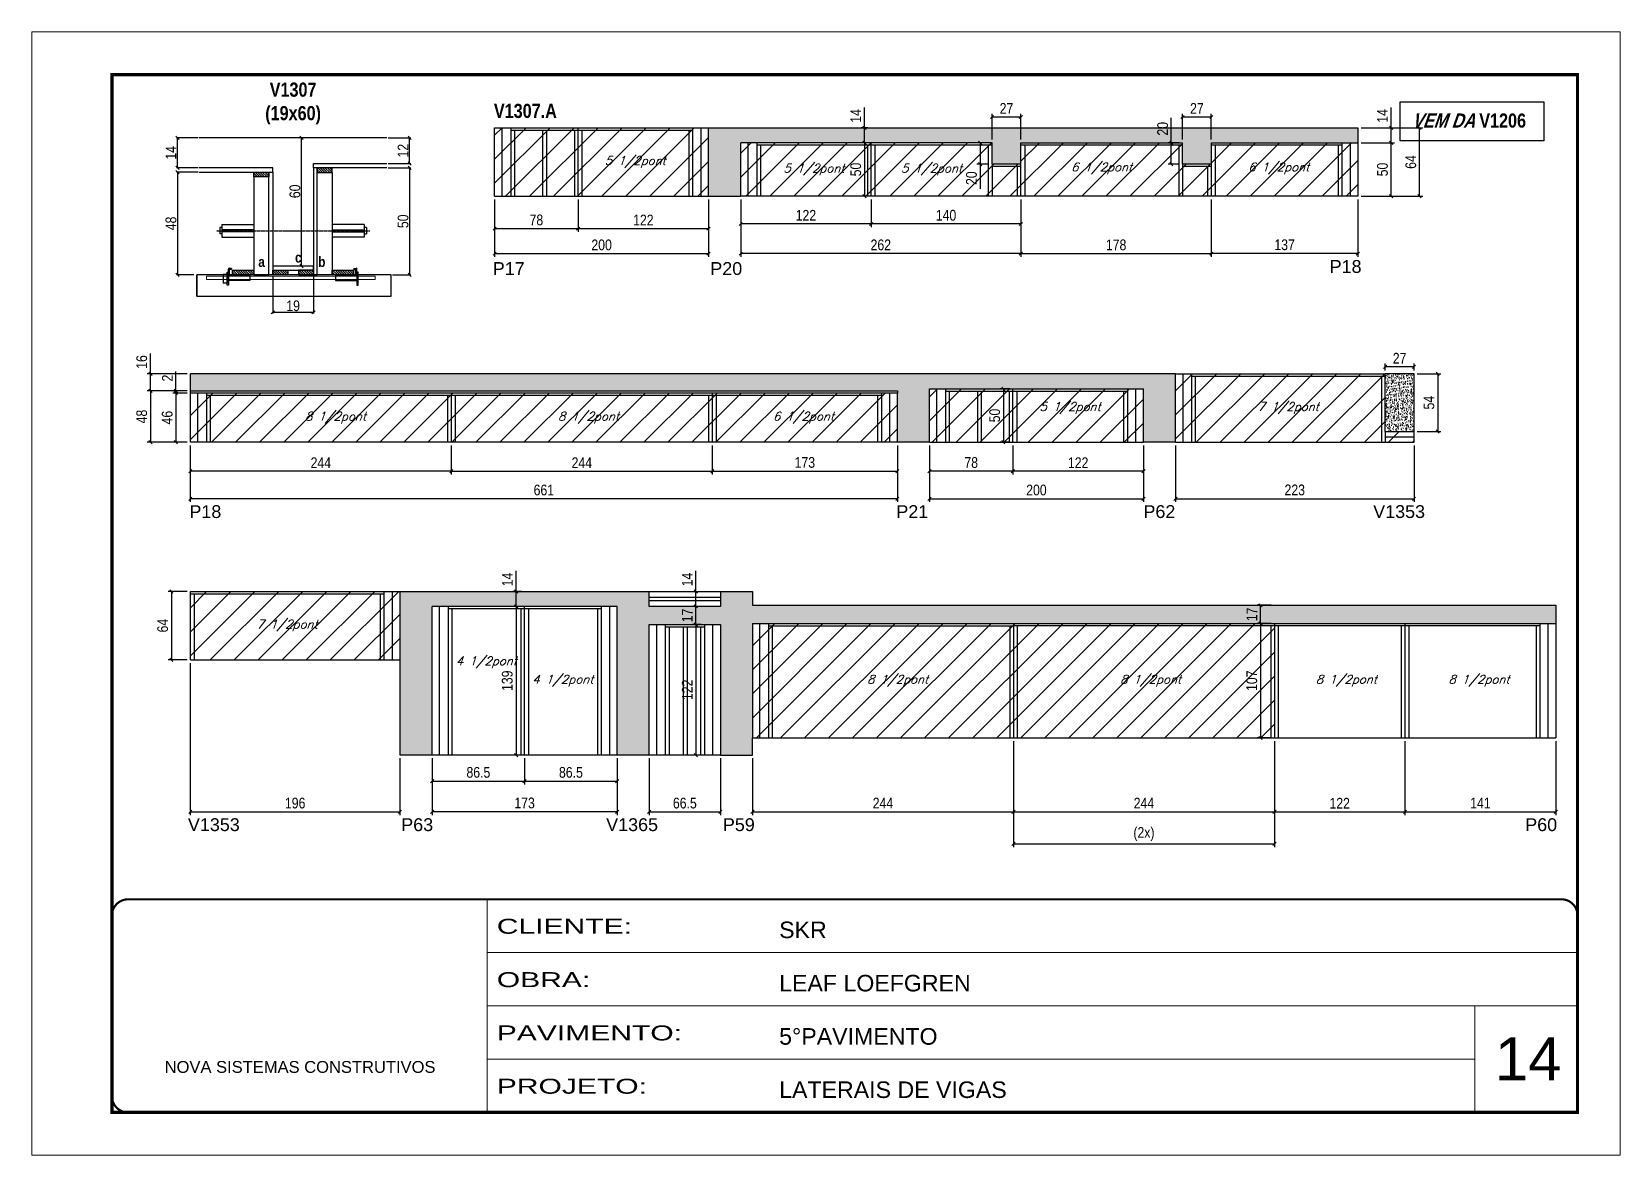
# Model space of a CAD drawing. Extents: x 3309 to 10384, y -2522 to 14608.
# Drawn here: x 4908 to 6393, y 10112 to 11162 of the extents above; entities that cross this region are included whole.
import ezdxf

# ---------------------------------------------------------------- set-up
doc = ezdxf.new("R2010")
doc.units = 0
for name, pattern in [('CONTINUO', [0]), ('DASHED', [0.75, 0.5, -0.25]), ('HIDDEN', [0.375, 0.25, -0.125])]:
    doc.linetypes.add(name, pattern=pattern)
for name, color, linetype in [('5', 5, 'Continuous'), ('barrote', 251, 'Continuous'), ('COTA', 241, 'Continuous'), ('detalhes', 4, 'Continuous'), ('NOMENCLATURA', 7, 'Continuous'), ('Painéis', 200, 'Continuous'), ('presilha', 1, 'Continuous'), ('SARR_2.2x10', 60, 'Continuous'), ('SARR_2.2x7', 40, 'Continuous'), ('SARR_3.5x7', 81, 'Continuous'), ('SARR_EDITAR', 141, 'Continuous'), ('TENSOR', 3, 'Continuous'), ('texto', 7, 'Continuous')]:
    doc.layers.add(name, color=color, linetype=linetype)
for name, color, linetype, lineweight in [('CARIMBO', 255, 'Continuous', 9), ('CONCRETO', 251, 'Continuous', 25), ('Folhas', 255, 'Continuous', 9), ('Hachura', 251, 'Continuous', 9), ('SARRAFO DE PRESSAO', 251, 'DASHED', 9), ('SCO-___-LAJ', 2, 'Continuous', 0)]:
    doc.layers.add(name, color=color, linetype=linetype, lineweight=lineweight)
doc.styles.add('ARIAL', font='arial.ttf')
doc.styles.add('COTA TECNICA', font='techl___.ttf', dxfattribs={"height": 10})
doc.styles.add('COTA TECNICA 2X', font='techl___.ttf', dxfattribs={"height": 10})
doc.styles.add('Romans', font='romans.shx')
doc.styles.get("Standard").update_dxf_attribs({"font": 'arial.ttf'})
doc.styles.add('TECNICA', font='techb___.ttf', dxfattribs={"height": 10})
doc.styles.add('Tecnologia', font='')
doc.styles.get('Tecnologia').set_extended_font_data('Forgotten Futurist')
doc.dimstyles.new('PAINEL', dxfattribs={"dimtxt": 10, "dimasz": 3, "dimexe": 3, "dimexo": 3, "dimgap": 3, "dimtad": 1, "dimdec": 1, "dimzin": 12, "dimdsep": 46, "dimtxsty": 'COTA TECNICA', "dimblk1": 'OBLIQUE', "dimblk2": 'OBLIQUE', "dimsah": 1, "dimcen": 0.9, "dimclrd": 4, "dimclre": 4, "dimclrt": 240, "dimadec": 1, "dimazin": 3, "dimtfac": 1, "dimtdec": 1, "dimtmove": 0, "dimatfit": 3, "dimfxl": 1, "dimtolj": 1, "dimtzin": 12, "dimarcsym": 0})
doc.dimstyles.new('SECAO', dxfattribs={"dimscale": 0.333333, "dimtxt": 5, "dimasz": 9, "dimexe": 3, "dimexo": 3, "dimgap": 3, "dimtad": 1, "dimdec": 1, "dimlfac": 0.5, "dimzin": 12, "dimdsep": 46, "dimtxsty": 'COTA TECNICA 2X', "dimblk1": 'OBLIQUE', "dimblk2": 'OBLIQUE', "dimsah": 1, "dimcen": 0.9, "dimclrd": 4, "dimclre": 4, "dimclrt": 240, "dimadec": 1, "dimazin": 3, "dimtfac": 1, "dimtdec": 1, "dimtmove": 0, "dimatfit": 3, "dimfxl": 1, "dimtolj": 1, "dimtzin": 12, "dimarcsym": 0})
pattern_1 = [(135, (38368.6903, -112577.1764), (-1.122532015, -1.122532015), [])]

msp = doc.modelspace()

# ---------------------------------------------------------------- texts
at = {"layer": '5', "linetype": 'Continuous'}
for s, rotation, p in [('P17', 0.00004, (5338.88, 10934.84, 0)), ('P20', 0.00004, (5542.21, 10934.84, 0)), ('P18', 0.00004, (6121.23, 10936.78, 0)), ('P18', 0.00004, (5055.25, 10707.69, 0)), ('P21', 0.00004, (5716.13, 10707.69, 0)), ('P62', 0.00004, (5947.13, 10707.69, 0)), ('V1353', 0.00004, (6161.91, 10707.69, 0)), ('V1353', 359.99996, (5053.83, 10415.07, 0)), ('P63', 359.99996, (5253.27, 10415.07, 0)), ('V1365', 359.99996, (5444.86, 10415.07, 0)), ('P59', 359.99996, (5553.97, 10415.07, 0)), ('P60', 359.99996, (6304.06, 10415.07, 0))]:
    msp.add_text(s, height=12, rotation=rotation, dxfattribs=at).set_placement(p)
at = {"layer": 'CARIMBO', "style": 'ARIAL'}
msp.add_text('14', height=40, dxfattribs=at).set_placement((6275.73, 10182.28))
at = {"layer": 'detalhes', "style": 'TECNICA'}
for s, p in [('a', (5119.68, 10942.35)), ('c', (5153.97, 10946.46)), ('b', (5175.65, 10942.34))]:
    msp.add_text(s, height=9.6, dxfattribs=at).set_placement(p)
at = {"layer": 'NOMENCLATURA', "style": 'TECNICA'}
msp.add_text('V1307.A', height=13.2, dxfattribs=at).set_placement((5339.89, 11081.6, 0))
at = {"layer": 'NOMENCLATURA', "insert": (5152.18, 11114.69), "char_height": 13.2, "attachment_point": 2, "style": 'TECNICA'}
msp.add_mtext_dynamic_manual_height_columns('V1307\\P(19x60)', width=300.2766, gutter_width=1, heights=[0], dxfattribs=at)
at = {"layer": 'NOMENCLATURA', "insert": (6251.44, 11085.76, 0), "char_height": 13.2, "width": 300.2766, "attachment_point": 2, "style": 'TECNICA'}
msp.add_mtext('{\\Q19;VEM DA }V1206', dxfattribs=at)
at = {"layer": 'texto', "color": 2, "char_height": 8, "attachment_point": 5, "style": 'Romans'}
for s, insert in [('{\\Q19;\\C256;5 1/2pont}', (5472.11, 11040.41, 0)), ('{\\Q19;\\C256;5 1/2pont}', (5639.11, 11033.31, 0)), ('{\\Q19;\\C256;5 1/2pont}', (5749.11, 11033.31, 0)), ('{\\Q19;\\C256;6 1/2pont}', (5908.11, 11034.41, 0)), ('{\\Q19;\\C256;6 1/2pont}', (6073.61, 11034.41, 0)), ('{\\Q19;\\C256;5 1/2pont}', (5878.63, 10810.48, 0)), ('{\\Q19;\\C256;7 1/2pont}', (6082.63, 10810.48, 0)), ('{\\Q19;\\C256;8 1/2pont}', (5191.88, 10801.48, 0)), ('{\\Q19;\\C256;8 1/2pont}', (5428.38, 10801.48, 0)), ('{\\Q19;\\C256;6 1/2pont}', (5629.38, 10801.48, 0)), ('{\\Q19;\\C256;7 1/2pont}', (5146.63, 10607.12, 0)), ('{\\Q19;\\C256;4 1/2pont}', (5332.88, 10572.77, 0)), ('{\\Q19;\\C256;4 1/2pont}', (5404.38, 10555.62, 0)), ('{\\Q19;\\C256;8 1/2pont}', (5717.38, 10555.62, 0)), ('{\\Q19;\\C256;8 1/2pont}', (5953.88, 10555.62, 0)), ('{\\Q19;\\C256;8 1/2pont}', (6136.88, 10555.62, 0)), ('{\\Q19;\\C256;8 1/2pont}', (6260.88, 10555.62, 0))]:
    msp.add_mtext(s, dxfattribs=dict(at, insert=insert))

# ---------------------------------------------------------------- blocks, each defined once
blk = doc.blocks.new('9999999999')
at = {"color": 30, "linetype": 'CONTINUO'}
for p, q in [((98564.6, 34230.2), (98564.6, 34429.4)), ((98564.6, 34379.6), (99584, 34379.6)), ((98564.6, 34329.8), (99488, 34329.8)), ((99584, 34329.8), (99488, 34329.8)), ((99488, 34329.8), (99488, 34230.2)), ((98564.6, 34280), (99488, 34280))]:
    blk.add_line(p, q, dxfattribs=at)
at = {"color": 30, "linetype": 'CONTINUO', "const_width": 2}
blk.add_lwpolyline([(99584, 34230.2), (99584, 34414.4, 0.414214), (99569, 34429.4), (98229, 34429.4, 0.414214), (98214, 34414.4), (98214, 34245.2, 0.414214), (98229, 34230.2), (99584, 34230.2)], format="xyb", dxfattribs=at)
at = {"layer": 'Folhas'}
blk.add_lwpolyline([(98139, 34190.2), (99624, 34190.2), (99624, 35240.2), (98139, 35240.2)], close=True, dxfattribs=at)
at = {"layer": 'Folhas', "color": 30, "const_width": 3}
blk.add_lwpolyline([(98214, 34230.2), (99584, 34230.2), (99584, 35200.2), (98214, 35200.2)], close=True, dxfattribs=at)
at = {"color": 7, "linetype": 'Continuous', "ltscale": 5, "style": 'ARIAL'}
for s, height, p in [('SKR', 15.48, (98837.7, 34393.1)), ('LEAF LOEFGREN', 15.483, (98837.7, 34343.3)), ('5°PAVIMENTO', 15.483, (98837.7, 34293.5)), ('NOVA SISTEMAS CONSTRUTIVOS', 11.059, (98263.2, 34267.2)), ('LATERAIS DE VIGAS', 15.483, (98837.7, 34243.7))]:
    blk.add_text(s, height=height, dxfattribs=at).set_placement(p)
at = {"layer": 'Folhas', "color": 7, "style": 'Tecnologia', "width": 1.5}
for s, p in [('CLIENTE:', (98573.7, 34397.2)), ('OBRA:', (98573.7, 34347.3)), ('PAVIMENTO:', (98573.7, 34297.5)), ('PROJETO:', (98573.7, 34247.7))]:
    blk.add_text(s, height=14, dxfattribs=at).set_placement(p)
blk = doc.blocks.new('_Oblique')
at = {"color": 0, "linetype": 'ByBlock', "lineweight": -2}
blk.add_line((-0.5, -0.5), (0.5, 0.5), dxfattribs=at)
blk = doc.blocks.new('*D319')
at = {"layer": 'COTA', "color": 4, "lineweight": -2, "transparency": 16777216}
for p, q in [((5133.2, 10934), (5133.2, 10898.9)), ((5171.2, 10934), (5171.2, 10898.9)), ((5171.2, 10899.9), (5133.2, 10899.9))]:
    blk.add_line(p, q, dxfattribs=at)
at = {"layer": 'Defpoints', "color": 0, "transparency": 16777216}
for p in [(5133.2, 10935), (5171.2, 10935), (5133.2, 10899.9)]:
    blk.add_point(p, dxfattribs=at)
at = {"layer": 'COTA', "color": 4, "lineweight": -2, "transparency": 16777216, "xscale": 3, "yscale": 3, "zscale": 3, "rotation": 180}
blk.add_blockref('_Oblique', (5133.2, 10899.9), dxfattribs=at)
at = {"layer": 'COTA', "color": 4, "lineweight": -2, "transparency": 16777216, "xscale": 3, "yscale": 3, "zscale": 3}
blk.add_blockref('_Oblique', (5171.2, 10899.9), dxfattribs=at)
at = {"layer": 'COTA', "color": 240, "transparency": 16777216, "insert": (5152.2, 10906), "char_height": 10, "attachment_point": 5, "style": 'COTA TECNICA 2X'}
blk.add_mtext('\\A1;19', dxfattribs=at)
blk = doc.blocks.new('PRESILHA METÁLICA 1')
at = {"layer": 'presilha'}
for p, q in [((0, 13), (6, 13)), ((0, 13), (0, 0)), ((6, 0), (0, 0)), ((6, 15.5), (7.5, 15.5)), ((6, -2.5), (6, 15.5)), ((6, 13), (6, 0)), ((7.5, 10.6), (7.5, 19.9)), ((7.5, 15.5), (7.5, -2.5)), ((37.5, 4.1), (7.5, 4.1)), ((12, 21), (8.6, 21)), ((9, 11.6), (9, 18.9)), ((12, 19.5), (9.6, 19.5)), ((37.5, 11), (9.6, 11)), ((12, 21), (12, 19.5)), ((37.5, 11), (37.5, 4.1)), ((7.5, -2.5), (6, -2.5))]:
    blk.add_line(p, q, dxfattribs=at)
for centre, radius, start, end in [((8.6, 19.9), 1.14, 90, 180), ((9.6, 18.9), 0.57, 90, 180), ((9.6, 11.6), 0.57, 180, 270)]:
    blk.add_arc(centre, radius, start, end, dxfattribs=at)
blk = doc.blocks.new('PRESILHA METÁLICA 2')
at = {"layer": 'presilha'}
for p, q in [((-5.2, 23.5), (-5.2, 22)), ((-5.2, 23.5), (-1.9, 23.5)), ((-0.8, 14.6), (-0.8, 22.4)), ((-30.8, 13.5), (-30.8, 6.6)), ((-30.8, 13.5), (-2.8, 13.5)), ((-30.8, 6.6), (-0.8, 6.6)), ((-5.2, 22), (-2.8, 22)), ((-2.2, 14.1), (-2.2, 21.4)), ((0.8, 18), (-0.8, 18)), ((-0.8, 18), (-0.8, 0)), ((-0.8, 0), (0.8, 0)), ((0.8, 0), (0.8, 18))]:
    blk.add_line(p, q, dxfattribs=at)
for centre, radius, start, end in [((-1.9, 22.4), 1.14, 0, 90), ((-2.8, 21.4), 0.57, 0, 90), ((-2.8, 14.1), 0.57, 270, 0)]:
    blk.add_arc(centre, radius, start, end, dxfattribs=at)
blk = doc.blocks.new('*D320')
at = {"layer": 'COTA', "color": 4, "lineweight": -2, "transparency": 16777216}
for p, q in [((5063.5, 11031), (5043.1, 11031)), ((5044.1, 11031), (5044.1, 10935)), ((5059.3, 10935), (5043.1, 10935))]:
    blk.add_line(p, q, dxfattribs=at)
at = {"layer": 'Defpoints', "color": 0, "transparency": 16777216}
for p in [(5064.5, 11031), (5044.1, 10935), (5060.3, 10935)]:
    blk.add_point(p, dxfattribs=at)
at = {"layer": 'COTA', "color": 4, "lineweight": -2, "transparency": 16777216, "xscale": 3, "yscale": 3, "zscale": 3}
for p, rotation in [((5044.1, 11031), 90), ((5044.1, 10935), 270)]:
    blk.add_blockref('_Oblique', p, dxfattribs=dict(at, rotation=rotation))
at = {"layer": 'COTA', "color": 240, "transparency": 16777216, "insert": (5038, 10983), "char_height": 10, "attachment_point": 5, "rotation": 90, "style": 'COTA TECNICA 2X'}
blk.add_mtext('\\A1;48', dxfattribs=at)
blk = doc.blocks.new('*D321')
at = {"layer": 'COTA', "color": 4, "lineweight": -2, "transparency": 16777216}
for p, q in [((5240.9, 11035), (5262.1, 11035)), ((5261.1, 11035), (5261.1, 10935)), ((5245, 10935), (5262.1, 10935))]:
    blk.add_line(p, q, dxfattribs=at)
at = {"layer": 'Defpoints', "color": 0, "transparency": 16777216}
for p in [(5239.9, 11035), (5244, 10935), (5261.1, 10935)]:
    blk.add_point(p, dxfattribs=at)
at = {"layer": 'COTA', "color": 4, "lineweight": -2, "transparency": 16777216, "xscale": 3, "yscale": 3, "zscale": 3}
for p, rotation in [((5261.1, 11035), 90), ((5261.1, 10935), 270)]:
    blk.add_blockref('_Oblique', p, dxfattribs=dict(at, rotation=rotation))
at = {"layer": 'COTA', "color": 240, "transparency": 16777216, "insert": (5255, 10985), "char_height": 10, "attachment_point": 5, "rotation": 90, "style": 'COTA TECNICA 2X'}
blk.add_mtext('\\A1;50', dxfattribs=at)
blk = doc.blocks.new('*D322')
at = {"layer": 'COTA', "color": 4, "lineweight": -2, "transparency": 16777216}
for p, q in [((5170.2, 11063), (5159, 11063)), ((5160, 10943), (5160, 11063)), ((5170.2, 10943), (5159, 10943))]:
    blk.add_line(p, q, dxfattribs=at)
at = {"layer": 'Defpoints', "color": 0, "transparency": 16777216}
for p in [(5160, 11063), (5171.2, 11063), (5171.2, 10943)]:
    blk.add_point(p, dxfattribs=at)
at = {"layer": 'COTA', "color": 4, "lineweight": -2, "transparency": 16777216, "xscale": 3, "yscale": 3, "zscale": 3}
for p, rotation in [((5160, 11063), 90), ((5160, 10943), 270)]:
    blk.add_blockref('_Oblique', p, dxfattribs=dict(at, rotation=rotation))
at = {"layer": 'COTA', "color": 240, "transparency": 16777216, "insert": (5153.9, 11013), "char_height": 10, "attachment_point": 5, "rotation": 90, "style": 'COTA TECNICA 2X'}
blk.add_mtext('\\A1;60', dxfattribs=at)
blk = doc.blocks.new('*D323')
at = {"layer": 'COTA', "color": 4, "lineweight": -2, "transparency": 16777216}
for p, q in [((5240.9, 11063), (5262.1, 11063)), ((5261.1, 11039), (5261.1, 11063)), ((5240.9, 11039), (5262.1, 11039))]:
    blk.add_line(p, q, dxfattribs=at)
at = {"layer": 'Defpoints', "color": 0, "transparency": 16777216}
for p in [(5239.9, 11063), (5261.1, 11063), (5239.9, 11039)]:
    blk.add_point(p, dxfattribs=at)
at = {"layer": 'COTA', "color": 4, "lineweight": -2, "transparency": 16777216, "xscale": 3, "yscale": 3, "zscale": 3}
for p, rotation in [((5261.1, 11063), 90), ((5261.1, 11039), 270)]:
    blk.add_blockref('_Oblique', p, dxfattribs=dict(at, rotation=rotation))
at = {"layer": 'COTA', "color": 240, "transparency": 16777216, "insert": (5255, 11051), "char_height": 10, "attachment_point": 5, "rotation": 90, "style": 'COTA TECNICA 2X'}
blk.add_mtext('\\A1;12', dxfattribs=at)
blk = doc.blocks.new('*D333')
at = {"layer": 'COTA', "color": 4, "lineweight": -2, "transparency": 16777216}
for p, q in [((5063.5, 11063), (5043.1, 11063)), ((5044.1, 11035), (5044.1, 11063)), ((5063.5, 11035), (5043.1, 11035))]:
    blk.add_line(p, q, dxfattribs=at)
at = {"layer": 'Defpoints', "color": 0, "transparency": 16777216}
for p in [(5044.1, 11063), (5064.5, 11063), (5064.5, 11035)]:
    blk.add_point(p, dxfattribs=at)
at = {"layer": 'COTA', "color": 4, "lineweight": -2, "transparency": 16777216, "xscale": 3, "yscale": 3, "zscale": 3}
for p, rotation in [((5044.1, 11063), 90), ((5044.1, 11035), 270)]:
    blk.add_blockref('_Oblique', p, dxfattribs=dict(at, rotation=rotation))
at = {"layer": 'COTA', "color": 240, "transparency": 16777216, "insert": (5038, 11049), "char_height": 10, "attachment_point": 5, "rotation": 90, "style": 'COTA TECNICA 2X'}
blk.add_mtext('\\A1;14', dxfattribs=at)
blk = doc.blocks.new('*D349')
at = {"layer": 'COTA', "color": 4, "linetype": 'ByBlock', "lineweight": -2, "transparency": 16777216}
for p, q in [((5340.6, 11005.4), (5340.6, 10951.8)), ((5540.6, 11005.4), (5540.6, 10951.8)), ((5340.6, 10954.8), (5540.6, 10954.8))]:
    blk.add_line(p, q, dxfattribs=at)
at = {"layer": 'Defpoints', "color": 0, "linetype": 'ByBlock', "transparency": 16777216}
for p in [(5340.6, 11008.4), (5540.6, 11008.4), (5540.6, 10954.8)]:
    blk.add_point(p, dxfattribs=at)
at = {"layer": 'COTA', "color": 4, "linetype": 'ByBlock', "lineweight": -2, "transparency": 16777216, "xscale": 3, "yscale": 3, "zscale": 3, "rotation": 180}
blk.add_blockref('_Oblique', (5340.6, 10954.8), dxfattribs=at)
at = {"layer": 'COTA', "color": 4, "linetype": 'ByBlock', "lineweight": -2, "transparency": 16777216, "xscale": 3, "yscale": 3, "zscale": 3}
blk.add_blockref('_Oblique', (5540.6, 10954.8), dxfattribs=at)
at = {"layer": 'COTA', "color": 240, "linetype": 'ByBlock', "transparency": 16777216, "insert": (5440.6, 10962.9), "char_height": 10, "attachment_point": 5, "style": 'COTA TECNICA'}
blk.add_mtext('\\A1;200', dxfattribs=at)
blk = doc.blocks.new('*D350')
at = {"layer": 'COTA', "color": 4, "lineweight": -2, "transparency": 16777216}
for p, q in [((5418.6, 11005.4), (5418.6, 10975.1)), ((5540.6, 11005.4), (5540.6, 10975.1)), ((5540.6, 10978.1), (5418.6, 10978.1))]:
    blk.add_line(p, q, dxfattribs=at)
at = {"layer": 'Defpoints', "color": 0, "transparency": 16777216}
for p in [(5418.6, 11008.4), (5540.6, 11008.4), (5418.6, 10978.1)]:
    blk.add_point(p, dxfattribs=at)
at = {"layer": 'COTA', "color": 4, "lineweight": -2, "transparency": 16777216, "xscale": 3, "yscale": 3, "zscale": 3, "rotation": 180}
blk.add_blockref('_Oblique', (5418.6, 10978.1), dxfattribs=at)
at = {"layer": 'COTA', "color": 4, "lineweight": -2, "transparency": 16777216, "xscale": 3, "yscale": 3, "zscale": 3}
blk.add_blockref('_Oblique', (5540.6, 10978.1), dxfattribs=at)
at = {"layer": 'COTA', "color": 240, "transparency": 16777216, "insert": (5479.6, 10986.2), "char_height": 10, "attachment_point": 5, "style": 'COTA TECNICA'}
blk.add_mtext('\\A1;122', dxfattribs=at)
blk = doc.blocks.new('*D351')
at = {"layer": 'COTA', "color": 4, "lineweight": -2, "transparency": 16777216}
for p, q in [((5340.6, 11005.4), (5340.6, 10975.1)), ((5418.6, 11005.4), (5418.6, 10975.1)), ((5418.6, 10978.1), (5340.6, 10978.1))]:
    blk.add_line(p, q, dxfattribs=at)
at = {"layer": 'Defpoints', "color": 0, "transparency": 16777216}
for p in [(5340.6, 11008.4), (5418.6, 11008.4), (5340.6, 10978.1)]:
    blk.add_point(p, dxfattribs=at)
at = {"layer": 'COTA', "color": 4, "lineweight": -2, "transparency": 16777216, "xscale": 3, "yscale": 3, "zscale": 3, "rotation": 180}
blk.add_blockref('_Oblique', (5340.6, 10978.1), dxfattribs=at)
at = {"layer": 'COTA', "color": 4, "lineweight": -2, "transparency": 16777216, "xscale": 3, "yscale": 3, "zscale": 3}
blk.add_blockref('_Oblique', (5418.6, 10978.1), dxfattribs=at)
at = {"layer": 'COTA', "color": 240, "transparency": 16777216, "insert": (5379.6, 10986.2), "char_height": 10, "attachment_point": 5, "style": 'COTA TECNICA'}
blk.add_mtext('\\A1;78', dxfattribs=at)
blk = doc.blocks.new('*D352')
at = {"layer": 'COTA', "color": 4, "linetype": 'ByBlock', "lineweight": -2, "transparency": 16777216}
for p, q in [((5747.1, 10775.5), (5747.1, 10722.7)), ((5947.1, 10775.5), (5947.1, 10722.7)), ((5747.1, 10725.7), (5947.1, 10725.7))]:
    blk.add_line(p, q, dxfattribs=at)
at = {"layer": 'Defpoints', "color": 0, "linetype": 'ByBlock', "transparency": 16777216}
for p in [(5747.1, 10778.5), (5947.1, 10778.5), (5947.1, 10725.7)]:
    blk.add_point(p, dxfattribs=at)
at = {"layer": 'COTA', "color": 4, "linetype": 'ByBlock', "lineweight": -2, "transparency": 16777216, "xscale": 3, "yscale": 3, "zscale": 3, "rotation": 180}
blk.add_blockref('_Oblique', (5747.1, 10725.7), dxfattribs=at)
at = {"layer": 'COTA', "color": 4, "linetype": 'ByBlock', "lineweight": -2, "transparency": 16777216, "xscale": 3, "yscale": 3, "zscale": 3}
blk.add_blockref('_Oblique', (5947.1, 10725.7), dxfattribs=at)
at = {"layer": 'COTA', "color": 240, "linetype": 'ByBlock', "transparency": 16777216, "insert": (5847.1, 10733.8), "char_height": 10, "attachment_point": 5, "style": 'COTA TECNICA'}
blk.add_mtext('\\A1;200', dxfattribs=at)
blk = doc.blocks.new('*D353')
at = {"layer": 'COTA', "color": 4, "lineweight": -2, "transparency": 16777216}
for p, q in [((5825.1, 10775.5), (5825.1, 10748.4)), ((5947.1, 10775.5), (5947.1, 10748.4)), ((5947.1, 10751.4), (5825.1, 10751.4))]:
    blk.add_line(p, q, dxfattribs=at)
at = {"layer": 'Defpoints', "color": 0, "transparency": 16777216}
for p in [(5825.1, 10778.5), (5947.1, 10778.5), (5825.1, 10751.4)]:
    blk.add_point(p, dxfattribs=at)
at = {"layer": 'COTA', "color": 4, "lineweight": -2, "transparency": 16777216, "xscale": 3, "yscale": 3, "zscale": 3, "rotation": 180}
blk.add_blockref('_Oblique', (5825.1, 10751.4), dxfattribs=at)
at = {"layer": 'COTA', "color": 4, "lineweight": -2, "transparency": 16777216, "xscale": 3, "yscale": 3, "zscale": 3}
blk.add_blockref('_Oblique', (5947.1, 10751.4), dxfattribs=at)
at = {"layer": 'COTA', "color": 240, "transparency": 16777216, "insert": (5886.1, 10759.4), "char_height": 10, "attachment_point": 5, "style": 'COTA TECNICA'}
blk.add_mtext('\\A1;122', dxfattribs=at)
blk = doc.blocks.new('*D354')
at = {"layer": 'COTA', "color": 4, "lineweight": -2, "transparency": 16777216}
for p, q in [((5747.1, 10775.5), (5747.1, 10748.4)), ((5825.1, 10775.5), (5825.1, 10748.4)), ((5825.1, 10751.4), (5747.1, 10751.4))]:
    blk.add_line(p, q, dxfattribs=at)
at = {"layer": 'Defpoints', "color": 0, "transparency": 16777216}
for p in [(5747.1, 10778.5), (5825.1, 10778.5), (5747.1, 10751.4)]:
    blk.add_point(p, dxfattribs=at)
at = {"layer": 'COTA', "color": 4, "lineweight": -2, "transparency": 16777216, "xscale": 3, "yscale": 3, "zscale": 3, "rotation": 180}
blk.add_blockref('_Oblique', (5747.1, 10751.4), dxfattribs=at)
at = {"layer": 'COTA', "color": 4, "lineweight": -2, "transparency": 16777216, "xscale": 3, "yscale": 3, "zscale": 3}
blk.add_blockref('_Oblique', (5825.1, 10751.4), dxfattribs=at)
at = {"layer": 'COTA', "color": 240, "transparency": 16777216, "insert": (5786.1, 10759.5), "char_height": 10, "attachment_point": 5, "style": 'COTA TECNICA'}
blk.add_mtext('\\A1;78', dxfattribs=at)
blk = doc.blocks.new('*D355')
at = {"layer": 'COTA', "color": 4, "linetype": 'ByBlock', "lineweight": -2, "transparency": 16777216}
for p, q in [((5977.1, 10775.5), (5977.1, 10722.7)), ((6200.1, 10775.5), (6200.1, 10722.7)), ((5977.1, 10725.7), (6200.1, 10725.7))]:
    blk.add_line(p, q, dxfattribs=at)
at = {"layer": 'Defpoints', "color": 0, "linetype": 'ByBlock', "transparency": 16777216}
for p in [(5977.1, 10778.5), (6200.1, 10778.5), (6200.1, 10725.7)]:
    blk.add_point(p, dxfattribs=at)
at = {"layer": 'COTA', "color": 4, "linetype": 'ByBlock', "lineweight": -2, "transparency": 16777216, "xscale": 3, "yscale": 3, "zscale": 3, "rotation": 180}
blk.add_blockref('_Oblique', (5977.1, 10725.7), dxfattribs=at)
at = {"layer": 'COTA', "color": 4, "linetype": 'ByBlock', "lineweight": -2, "transparency": 16777216, "xscale": 3, "yscale": 3, "zscale": 3}
blk.add_blockref('_Oblique', (6200.1, 10725.7), dxfattribs=at)
at = {"layer": 'COTA', "color": 240, "linetype": 'ByBlock', "transparency": 16777216, "insert": (6088.6, 10733.9), "char_height": 10, "attachment_point": 5, "style": 'COTA TECNICA'}
blk.add_mtext('\\A1;223', dxfattribs=at)
blk = doc.blocks.new('*D329')
at = {"layer": 'COTA', "color": 4, "linetype": 'ByBlock', "lineweight": -2, "transparency": 16777216}
for p, q in [((5056.1, 10572.1), (5056.1, 10430.1)), ((5252.1, 10483.1), (5252.1, 10430.1)), ((5056.1, 10433.1), (5252.1, 10433.1))]:
    blk.add_line(p, q, dxfattribs=at)
at = {"layer": 'Defpoints', "color": 0, "linetype": 'ByBlock', "transparency": 16777216}
for p in [(5056.1, 10575.1), (5252.1, 10486.1), (5252.1, 10433.1)]:
    blk.add_point(p, dxfattribs=at)
at = {"layer": 'COTA', "color": 4, "linetype": 'ByBlock', "lineweight": -2, "transparency": 16777216, "xscale": 3, "yscale": 3, "zscale": 3, "rotation": 180}
blk.add_blockref('_Oblique', (5056.1, 10433.1), dxfattribs=at)
at = {"layer": 'COTA', "color": 4, "linetype": 'ByBlock', "lineweight": -2, "transparency": 16777216, "xscale": 3, "yscale": 3, "zscale": 3}
blk.add_blockref('_Oblique', (5252.1, 10433.1), dxfattribs=at)
at = {"layer": 'COTA', "color": 240, "linetype": 'ByBlock', "transparency": 16777216, "insert": (5154.1, 10441.2), "char_height": 10, "attachment_point": 5, "style": 'COTA TECNICA'}
blk.add_mtext('\\A1;196', dxfattribs=at)
blk = doc.blocks.new('*D336')
at = {"layer": 'COTA', "color": 4, "lineweight": -2, "transparency": 16777216}
for p, q in [((6203.1, 10842.5), (6225.2, 10842.5)), ((6222.2, 10842.5), (6222.2, 10788.5)), ((6203.1, 10788.5), (6225.2, 10788.5))]:
    blk.add_line(p, q, dxfattribs=at)
at = {"layer": 'Defpoints', "color": 0, "transparency": 16777216}
for p in [(6200.1, 10842.5, 0), (6200.1, 10788.5, 0), (6222.2, 10788.5)]:
    blk.add_point(p, dxfattribs=at)
at = {"layer": 'COTA', "color": 4, "lineweight": -2, "transparency": 16777216, "xscale": 3, "yscale": 3, "zscale": 3}
for p, rotation in [((6222.2, 10842.5), 90), ((6222.2, 10788.5), 270)]:
    blk.add_blockref('_Oblique', p, dxfattribs=dict(at, rotation=rotation))
at = {"layer": 'COTA', "color": 240, "transparency": 16777216, "insert": (6214.1, 10815.5), "char_height": 10, "attachment_point": 5, "rotation": 90, "style": 'COTA TECNICA'}
blk.add_mtext('\\A1;54', dxfattribs=at)
blk = doc.blocks.new('*D337')
at = {"layer": 'COTA', "color": 4, "lineweight": -2, "transparency": 16777216}
for p, q in [((6173.1, 10845.5), (6173.1, 10852)), ((6200.1, 10849), (6173.1, 10849)), ((6200.1, 10845.5), (6200.1, 10852))]:
    blk.add_line(p, q, dxfattribs=at)
at = {"layer": 'Defpoints', "color": 0, "transparency": 16777216}
for p in [(6173.1, 10849), (6173.1, 10842.5, 0), (6200.1, 10842.5, 0)]:
    blk.add_point(p, dxfattribs=at)
at = {"layer": 'COTA', "color": 4, "lineweight": -2, "transparency": 16777216, "xscale": 3, "yscale": 3, "zscale": 3, "rotation": 180}
blk.add_blockref('_Oblique', (6173.1, 10849), dxfattribs=at)
at = {"layer": 'COTA', "color": 4, "lineweight": -2, "transparency": 16777216, "xscale": 3, "yscale": 3, "zscale": 3}
blk.add_blockref('_Oblique', (6200.1, 10849), dxfattribs=at)
at = {"layer": 'COTA', "color": 240, "transparency": 16777216, "insert": (6186.6, 10857), "char_height": 10, "attachment_point": 5, "style": 'COTA TECNICA'}
blk.add_mtext('\\A1;27', dxfattribs=at)
blk = doc.blocks.new('*D338')
at = {"layer": 'COTA', "color": 4, "linetype": 'ByBlock', "lineweight": -2, "transparency": 16777216}
for p, q in [((5282.1, 10483.1), (5282.1, 10430.1)), ((5455.1, 10483.1), (5455.1, 10430.1)), ((5455.1, 10433.1), (5282.1, 10433.1))]:
    blk.add_line(p, q, dxfattribs=at)
at = {"layer": 'Defpoints', "color": 0, "linetype": 'ByBlock', "transparency": 16777216}
for p in [(5282.1, 10486.1), (5455.1, 10486.1), (5282.1, 10433.1)]:
    blk.add_point(p, dxfattribs=at)
at = {"layer": 'COTA', "color": 4, "linetype": 'ByBlock', "lineweight": -2, "transparency": 16777216, "xscale": 3, "yscale": 3, "zscale": 3, "rotation": 180}
blk.add_blockref('_Oblique', (5282.1, 10433.1), dxfattribs=at)
at = {"layer": 'COTA', "color": 4, "linetype": 'ByBlock', "lineweight": -2, "transparency": 16777216, "xscale": 3, "yscale": 3, "zscale": 3}
blk.add_blockref('_Oblique', (5455.1, 10433.1), dxfattribs=at)
at = {"layer": 'COTA', "color": 240, "linetype": 'ByBlock', "transparency": 16777216, "insert": (5368.6, 10441.3), "char_height": 10, "attachment_point": 5, "style": 'COTA TECNICA'}
blk.add_mtext('\\A1;173', dxfattribs=at)
blk = doc.blocks.new('*D339')
at = {"layer": 'COTA', "color": 4, "lineweight": -2, "transparency": 16777216}
for p, q in [((5282.1, 10483.1), (5282.1, 10458.7)), ((5368.6, 10483.1), (5368.6, 10458.7)), ((5282.1, 10461.7), (5368.6, 10461.7))]:
    blk.add_line(p, q, dxfattribs=at)
at = {"layer": 'Defpoints', "color": 0, "transparency": 16777216}
for p in [(5282.1, 10486.1), (5368.6, 10486.1), (5368.6, 10461.7)]:
    blk.add_point(p, dxfattribs=at)
at = {"layer": 'COTA', "color": 4, "lineweight": -2, "transparency": 16777216, "xscale": 3, "yscale": 3, "zscale": 3, "rotation": 180}
blk.add_blockref('_Oblique', (5282.1, 10461.7), dxfattribs=at)
at = {"layer": 'COTA', "color": 4, "lineweight": -2, "transparency": 16777216, "xscale": 3, "yscale": 3, "zscale": 3}
blk.add_blockref('_Oblique', (5368.6, 10461.7), dxfattribs=at)
at = {"layer": 'COTA', "color": 240, "transparency": 16777216, "insert": (5325.4, 10469.9), "char_height": 10, "attachment_point": 5, "style": 'COTA TECNICA'}
blk.add_mtext('\\A1;86.5', dxfattribs=at)
blk = doc.blocks.new('*D340')
at = {"layer": 'COTA', "color": 4, "lineweight": -2, "transparency": 16777216}
for p, q in [((5368.6, 10483.1), (5368.6, 10458.7)), ((5455.1, 10483.1), (5455.1, 10458.7)), ((5368.6, 10461.7), (5455.1, 10461.7))]:
    blk.add_line(p, q, dxfattribs=at)
at = {"layer": 'Defpoints', "color": 0, "transparency": 16777216}
for p in [(5368.6, 10486.1), (5455.1, 10486.1), (5455.1, 10461.7)]:
    blk.add_point(p, dxfattribs=at)
at = {"layer": 'COTA', "color": 4, "lineweight": -2, "transparency": 16777216, "xscale": 3, "yscale": 3, "zscale": 3, "rotation": 180}
blk.add_blockref('_Oblique', (5368.6, 10461.7), dxfattribs=at)
at = {"layer": 'COTA', "color": 4, "lineweight": -2, "transparency": 16777216, "xscale": 3, "yscale": 3, "zscale": 3}
blk.add_blockref('_Oblique', (5455.1, 10461.7), dxfattribs=at)
at = {"layer": 'COTA', "color": 240, "transparency": 16777216, "insert": (5411.9, 10469.9), "char_height": 10, "attachment_point": 5, "style": 'COTA TECNICA'}
blk.add_mtext('\\A1;86.5', dxfattribs=at)
blk = doc.blocks.new('*D341')
at = {"layer": 'COTA', "color": 4, "lineweight": -2, "transparency": 16777216}
for p, q in [((5053.1, 10639.1), (5035.4, 10639.1)), ((5038.4, 10639.1), (5038.4, 10575.1)), ((5053.1, 10575.1), (5035.4, 10575.1))]:
    blk.add_line(p, q, dxfattribs=at)
at = {"layer": 'Defpoints', "color": 0, "transparency": 16777216}
for p in [(5056.1, 10639.1, 0), (5038.4, 10575.1), (5056.1, 10575.1, 0)]:
    blk.add_point(p, dxfattribs=at)
at = {"layer": 'COTA', "color": 4, "lineweight": -2, "transparency": 16777216, "xscale": 3, "yscale": 3, "zscale": 3}
for p, rotation in [((5038.4, 10639.1), 90), ((5038.4, 10575.1), 270)]:
    blk.add_blockref('_Oblique', p, dxfattribs=dict(at, rotation=rotation))
at = {"layer": 'COTA', "color": 240, "transparency": 16777216, "insert": (5030.3, 10607.1), "char_height": 10, "attachment_point": 5, "rotation": 90, "style": 'COTA TECNICA'}
blk.add_mtext('\\A1;64', dxfattribs=at)
blk = doc.blocks.new('*D324')
at = {"layer": 'COTA', "color": 4, "linetype": 'ByBlock', "lineweight": -2, "transparency": 16777216}
for p, q in [((5692.6, 11005.4), (5692.6, 10979.5)), ((5832.6, 11005.4), (5832.6, 10979.5)), ((5832.6, 10982.5), (5692.6, 10982.5))]:
    blk.add_line(p, q, dxfattribs=at)
at = {"layer": 'Defpoints', "color": 0, "linetype": 'ByBlock', "transparency": 16777216}
for p in [(5692.6, 11008.4), (5832.6, 11008.4), (5692.6, 10982.5)]:
    blk.add_point(p, dxfattribs=at)
at = {"layer": 'COTA', "color": 4, "linetype": 'ByBlock', "lineweight": -2, "transparency": 16777216, "xscale": 3, "yscale": 3, "zscale": 3, "rotation": 180}
blk.add_blockref('_Oblique', (5692.6, 10982.5), dxfattribs=at)
at = {"layer": 'COTA', "color": 4, "linetype": 'ByBlock', "lineweight": -2, "transparency": 16777216, "xscale": 3, "yscale": 3, "zscale": 3}
blk.add_blockref('_Oblique', (5832.6, 10982.5), dxfattribs=at)
at = {"layer": 'COTA', "color": 240, "linetype": 'ByBlock', "transparency": 16777216, "insert": (5762.6, 10990.6), "char_height": 10, "attachment_point": 5, "style": 'COTA TECNICA'}
blk.add_mtext('\\A1;140', dxfattribs=at)
blk = doc.blocks.new('*D325')
at = {"layer": 'COTA', "color": 4, "linetype": 'ByBlock', "lineweight": -2, "transparency": 16777216}
for p, q in [((5570.6, 11005.4), (5570.6, 10979.5)), ((5692.6, 11005.4), (5692.6, 10979.5)), ((5692.6, 10982.5), (5570.6, 10982.5))]:
    blk.add_line(p, q, dxfattribs=at)
at = {"layer": 'Defpoints', "color": 0, "linetype": 'ByBlock', "transparency": 16777216}
for p in [(5570.6, 11008.4), (5692.6, 11008.4), (5570.6, 10982.5)]:
    blk.add_point(p, dxfattribs=at)
at = {"layer": 'COTA', "color": 4, "linetype": 'ByBlock', "lineweight": -2, "transparency": 16777216, "xscale": 3, "yscale": 3, "zscale": 3, "rotation": 180}
blk.add_blockref('_Oblique', (5570.6, 10982.5), dxfattribs=at)
at = {"layer": 'COTA', "color": 4, "linetype": 'ByBlock', "lineweight": -2, "transparency": 16777216, "xscale": 3, "yscale": 3, "zscale": 3}
blk.add_blockref('_Oblique', (5692.6, 10982.5), dxfattribs=at)
at = {"layer": 'COTA', "color": 240, "linetype": 'ByBlock', "transparency": 16777216, "insert": (5631.6, 10990.6), "char_height": 10, "attachment_point": 5, "style": 'COTA TECNICA'}
blk.add_mtext('\\A1;122', dxfattribs=at)
blk = doc.blocks.new('*D342')
at = {"layer": 'COTA', "color": 4, "linetype": 'ByBlock', "lineweight": -2, "transparency": 16777216}
for p, q in [((5570.6, 11005.4), (5570.6, 10951.8)), ((5832.6, 11005.4), (5832.6, 10951.8)), ((5832.6, 10954.8), (5570.6, 10954.8))]:
    blk.add_line(p, q, dxfattribs=at)
at = {"layer": 'Defpoints', "color": 0, "linetype": 'ByBlock', "transparency": 16777216}
for p in [(5570.6, 11008.4), (5832.6, 11008.4), (5570.6, 10954.8)]:
    blk.add_point(p, dxfattribs=at)
at = {"layer": 'COTA', "color": 4, "linetype": 'ByBlock', "lineweight": -2, "transparency": 16777216, "xscale": 3, "yscale": 3, "zscale": 3, "rotation": 180}
blk.add_blockref('_Oblique', (5570.6, 10954.8), dxfattribs=at)
at = {"layer": 'COTA', "color": 4, "linetype": 'ByBlock', "lineweight": -2, "transparency": 16777216, "xscale": 3, "yscale": 3, "zscale": 3}
blk.add_blockref('_Oblique', (5832.6, 10954.8), dxfattribs=at)
at = {"layer": 'COTA', "color": 240, "linetype": 'ByBlock', "transparency": 16777216, "insert": (5701.6, 10962.9), "char_height": 10, "attachment_point": 5, "style": 'COTA TECNICA'}
blk.add_mtext('\\A1;262', dxfattribs=at)
blk = doc.blocks.new('*D343')
at = {"layer": 'COTA', "color": 4, "lineweight": -2, "transparency": 16777216}
for p, q in [((5832.6, 11005.4), (5832.6, 10951.8)), ((6010.6, 11005.4), (6010.6, 10951.8)), ((5832.6, 10954.8), (6010.6, 10954.8))]:
    blk.add_line(p, q, dxfattribs=at)
at = {"layer": 'Defpoints', "color": 0, "transparency": 16777216}
for p in [(5832.6, 11008.4), (6010.6, 11008.4), (6010.6, 10954.8)]:
    blk.add_point(p, dxfattribs=at)
at = {"layer": 'COTA', "color": 4, "lineweight": -2, "transparency": 16777216, "xscale": 3, "yscale": 3, "zscale": 3, "rotation": 180}
blk.add_blockref('_Oblique', (5832.6, 10954.8), dxfattribs=at)
at = {"layer": 'COTA', "color": 4, "lineweight": -2, "transparency": 16777216, "xscale": 3, "yscale": 3, "zscale": 3}
blk.add_blockref('_Oblique', (6010.6, 10954.8), dxfattribs=at)
at = {"layer": 'COTA', "color": 240, "transparency": 16777216, "insert": (5921.6, 10962.9), "char_height": 10, "attachment_point": 5, "style": 'COTA TECNICA'}
blk.add_mtext('\\A1;178', dxfattribs=at)
blk = doc.blocks.new('*D344')
at = {"layer": 'COTA', "color": 4, "lineweight": -2, "transparency": 16777216}
for p, q in [((5802.6, 11058.4), (5791.5, 11058.4)), ((5794.5, 11058.4), (5794.5, 11038.4)), ((5802.6, 11038.4), (5791.5, 11038.4)), ((5794.5, 11038.4), (5794.5, 11015.2))]:
    blk.add_line(p, q, dxfattribs=at)
at = {"layer": 'Defpoints', "color": 0, "transparency": 16777216}
for p in [(5805.6, 11058.4), (5794.5, 11038.4), (5805.6, 11038.4)]:
    blk.add_point(p, dxfattribs=at)
at = {"layer": 'COTA', "color": 4, "lineweight": -2, "transparency": 16777216, "xscale": 3, "yscale": 3, "zscale": 3}
for p, rotation in [((5794.5, 11058.4), 90), ((5794.5, 11038.4), 270)]:
    blk.add_blockref('_Oblique', p, dxfattribs=dict(at, rotation=rotation))
at = {"layer": 'COTA', "color": 240, "transparency": 16777216, "insert": (5786.4, 11025.3), "char_height": 10, "attachment_point": 5, "rotation": 90, "style": 'COTA TECNICA'}
blk.add_mtext('\\A1;20', dxfattribs=at)
blk = doc.blocks.new('*D345')
at = {"layer": 'COTA', "color": 4, "lineweight": -2, "transparency": 16777216}
for p, q in [((5805.6, 11061.4), (5805.6, 11085.5)), ((5805.6, 11082.5), (5832.6, 11082.5)), ((5832.6, 11061.4), (5832.6, 11085.5))]:
    blk.add_line(p, q, dxfattribs=at)
at = {"layer": 'Defpoints', "color": 0, "transparency": 16777216}
for p in [(5832.6, 11082.5), (5805.6, 11058.4), (5832.6, 11058.4)]:
    blk.add_point(p, dxfattribs=at)
at = {"layer": 'COTA', "color": 4, "lineweight": -2, "transparency": 16777216, "xscale": 3, "yscale": 3, "zscale": 3, "rotation": 180}
blk.add_blockref('_Oblique', (5805.6, 11082.5), dxfattribs=at)
at = {"layer": 'COTA', "color": 4, "lineweight": -2, "transparency": 16777216, "xscale": 3, "yscale": 3, "zscale": 3}
blk.add_blockref('_Oblique', (5832.6, 11082.5), dxfattribs=at)
at = {"layer": 'COTA', "color": 240, "transparency": 16777216, "insert": (5819.1, 11090.5), "char_height": 10, "attachment_point": 5, "style": 'COTA TECNICA'}
blk.add_mtext('\\A1;27', dxfattribs=at)
blk = doc.blocks.new('*D346')
at = {"layer": 'COTA', "color": 4, "lineweight": -2, "transparency": 16777216}
for p, q in [((5983.6, 11061.4), (5983.6, 11085.5)), ((5983.6, 11082.5), (6010.6, 11082.5)), ((6010.6, 11061.4), (6010.6, 11085.5))]:
    blk.add_line(p, q, dxfattribs=at)
at = {"layer": 'Defpoints', "color": 0, "transparency": 16777216}
for p in [(6010.6, 11082.5), (5983.6, 11058.4), (6010.6, 11058.4)]:
    blk.add_point(p, dxfattribs=at)
at = {"layer": 'COTA', "color": 4, "lineweight": -2, "transparency": 16777216, "xscale": 3, "yscale": 3, "zscale": 3, "rotation": 180}
blk.add_blockref('_Oblique', (5983.6, 11082.5), dxfattribs=at)
at = {"layer": 'COTA', "color": 4, "lineweight": -2, "transparency": 16777216, "xscale": 3, "yscale": 3, "zscale": 3}
blk.add_blockref('_Oblique', (6010.6, 11082.5), dxfattribs=at)
at = {"layer": 'COTA', "color": 240, "transparency": 16777216, "insert": (5997.1, 11090.5), "char_height": 10, "attachment_point": 5, "style": 'COTA TECNICA'}
blk.add_mtext('\\A1;27', dxfattribs=at)
blk = doc.blocks.new('*D326')
at = {"layer": 'COTA', "color": 4, "lineweight": -2, "transparency": 16777216}
for p, q in [((6150.6, 11058.4), (6181.7, 11058.4)), ((6178.7, 11008.4), (6178.7, 11058.4)), ((6150.6, 11008.4), (6181.7, 11008.4))]:
    blk.add_line(p, q, dxfattribs=at)
at = {"layer": 'Defpoints', "color": 0, "transparency": 16777216}
for p in [(6147.6, 11058.4), (6178.7, 11058.4), (6147.6, 11008.4)]:
    blk.add_point(p, dxfattribs=at)
at = {"layer": 'COTA', "color": 4, "lineweight": -2, "transparency": 16777216, "xscale": 3, "yscale": 3, "zscale": 3}
for p, rotation in [((6178.7, 11058.4), 90), ((6178.7, 11008.4), 270)]:
    blk.add_blockref('_Oblique', p, dxfattribs=dict(at, rotation=rotation))
at = {"layer": 'COTA', "color": 240, "transparency": 16777216, "insert": (6170.6, 11033.4), "char_height": 10, "attachment_point": 5, "rotation": 90, "style": 'COTA TECNICA'}
blk.add_mtext('\\A1;50', dxfattribs=at)
blk = doc.blocks.new('*D327')
at = {"layer": 'COTA', "color": 4, "lineweight": -2, "transparency": 16777216}
for p, q in [((6178.7, 11072.4), (6178.7, 11091.5)), ((6150.6, 11072.4), (6181.7, 11072.4)), ((6178.7, 11058.4), (6178.7, 11072.4)), ((6150.6, 11058.4), (6181.7, 11058.4))]:
    blk.add_line(p, q, dxfattribs=at)
at = {"layer": 'Defpoints', "color": 0, "transparency": 16777216}
for p in [(6147.6, 11072.4), (6178.7, 11072.4), (6147.6, 11058.4)]:
    blk.add_point(p, dxfattribs=at)
at = {"layer": 'COTA', "color": 4, "lineweight": -2, "transparency": 16777216, "xscale": 3, "yscale": 3, "zscale": 3}
for p, rotation in [((6178.7, 11072.4), 90), ((6178.7, 11058.4), 270)]:
    blk.add_blockref('_Oblique', p, dxfattribs=dict(at, rotation=rotation))
at = {"layer": 'COTA', "color": 240, "transparency": 16777216, "insert": (6170.6, 11083.5), "char_height": 10, "attachment_point": 5, "rotation": 90, "style": 'COTA TECNICA'}
blk.add_mtext('\\A1;14', dxfattribs=at)
blk = doc.blocks.new('*D328')
at = {"layer": 'COTA', "color": 4, "lineweight": -2, "transparency": 16777216}
for p, q in [((6150.6, 11072.4), (6208.2, 11072.4)), ((6205.2, 11008.4), (6205.2, 11072.4)), ((6150.6, 11008.4), (6208.2, 11008.4))]:
    blk.add_line(p, q, dxfattribs=at)
at = {"layer": 'Defpoints', "color": 0, "transparency": 16777216}
for p in [(6147.6, 11072.4), (6205.2, 11072.4), (6147.6, 11008.4)]:
    blk.add_point(p, dxfattribs=at)
at = {"layer": 'COTA', "color": 4, "lineweight": -2, "transparency": 16777216, "xscale": 3, "yscale": 3, "zscale": 3}
for p, rotation in [((6205.2, 11072.4), 90), ((6205.2, 11008.4), 270)]:
    blk.add_blockref('_Oblique', p, dxfattribs=dict(at, rotation=rotation))
at = {"layer": 'COTA', "color": 240, "transparency": 16777216, "insert": (6197.1, 11040.4), "char_height": 10, "attachment_point": 5, "rotation": 90, "style": 'COTA TECNICA'}
blk.add_mtext('\\A1;64', dxfattribs=at)
blk = doc.blocks.new('*D347')
at = {"layer": 'COTA', "color": 4, "lineweight": -2, "transparency": 16777216}
for p, q in [((6010.6, 11005.4), (6010.6, 10951.8)), ((6147.6, 11005.4), (6147.6, 10951.8)), ((6147.6, 10954.8), (6010.6, 10954.8))]:
    blk.add_line(p, q, dxfattribs=at)
at = {"layer": 'Defpoints', "color": 0, "transparency": 16777216}
for p in [(6010.6, 11008.4), (6147.6, 11008.4), (6010.6, 10954.8)]:
    blk.add_point(p, dxfattribs=at)
at = {"layer": 'COTA', "color": 4, "lineweight": -2, "transparency": 16777216, "xscale": 3, "yscale": 3, "zscale": 3, "rotation": 180}
blk.add_blockref('_Oblique', (6010.6, 10954.8), dxfattribs=at)
at = {"layer": 'COTA', "color": 4, "lineweight": -2, "transparency": 16777216, "xscale": 3, "yscale": 3, "zscale": 3}
blk.add_blockref('_Oblique', (6147.6, 10954.8), dxfattribs=at)
at = {"layer": 'COTA', "color": 240, "transparency": 16777216, "insert": (6079.1, 10963), "char_height": 10, "attachment_point": 5, "style": 'COTA TECNICA'}
blk.add_mtext('\\A1;137', dxfattribs=at)
blk = doc.blocks.new('*D348')
at = {"layer": 'COTA', "color": 4, "lineweight": -2, "transparency": 16777216}
for p, q in [((5973.2, 11058.4), (5973.2, 11081.6)), ((5980.6, 11058.4), (5970.2, 11058.4)), ((5973.2, 11038.4), (5973.2, 11058.4)), ((5980.6, 11038.4), (5970.2, 11038.4))]:
    blk.add_line(p, q, dxfattribs=at)
at = {"layer": 'Defpoints', "color": 0, "transparency": 16777216}
for p in [(5973.2, 11058.4), (5983.6, 11058.4), (5983.6, 11038.4)]:
    blk.add_point(p, dxfattribs=at)
at = {"layer": 'COTA', "color": 4, "lineweight": -2, "transparency": 16777216, "xscale": 3, "yscale": 3, "zscale": 3}
for p, rotation in [((5973.2, 11058.4), 90), ((5973.2, 11038.4), 270)]:
    blk.add_blockref('_Oblique', p, dxfattribs=dict(at, rotation=rotation))
at = {"layer": 'COTA', "color": 240, "transparency": 16777216, "insert": (5965.1, 11071.5), "char_height": 10, "attachment_point": 5, "rotation": 90, "style": 'COTA TECNICA'}
blk.add_mtext('\\A1;20', dxfattribs=at)
blk = doc.blocks.new('*D334')
at = {"layer": 'COTA', "color": 4, "lineweight": -2, "transparency": 16777216}
for p, q in [((5689.6, 11058.4), (5683.3, 11058.4)), ((5686.3, 11058.4), (5686.3, 11008.4)), ((5689.6, 11008.4), (5683.3, 11008.4))]:
    blk.add_line(p, q, dxfattribs=at)
at = {"layer": 'Defpoints', "color": 0, "transparency": 16777216}
for p in [(5692.6, 11058.4, 0), (5686.3, 11008.4), (5692.6, 11008.4, 0)]:
    blk.add_point(p, dxfattribs=at)
at = {"layer": 'COTA', "color": 4, "lineweight": -2, "transparency": 16777216, "xscale": 3, "yscale": 3, "zscale": 3}
for p, rotation in [((5686.3, 11058.4), 90), ((5686.3, 11008.4), 270)]:
    blk.add_blockref('_Oblique', p, dxfattribs=dict(at, rotation=rotation))
at = {"layer": 'COTA', "color": 240, "transparency": 16777216, "insert": (5678.2, 11033.4), "char_height": 10, "attachment_point": 5, "rotation": 90, "style": 'COTA TECNICA'}
blk.add_mtext('\\A1;50', dxfattribs=at)
blk = doc.blocks.new('*D335')
at = {"layer": 'COTA', "color": 4, "lineweight": -2, "transparency": 16777216}
for p, q in [((5686.3, 11072.4), (5686.3, 11091.5)), ((5689.6, 11072.4), (5683.3, 11072.4)), ((5686.3, 11058.4), (5686.3, 11072.4)), ((5689.6, 11058.4), (5683.3, 11058.4))]:
    blk.add_line(p, q, dxfattribs=at)
at = {"layer": 'Defpoints', "color": 0, "transparency": 16777216}
for p in [(5686.3, 11072.4), (5692.6, 11072.4, 0), (5692.6, 11058.4, 0)]:
    blk.add_point(p, dxfattribs=at)
at = {"layer": 'COTA', "color": 4, "lineweight": -2, "transparency": 16777216, "xscale": 3, "yscale": 3, "zscale": 3}
for p, rotation in [((5686.3, 11072.4), 90), ((5686.3, 11058.4), 270)]:
    blk.add_blockref('_Oblique', p, dxfattribs=dict(at, rotation=rotation))
at = {"layer": 'COTA', "color": 240, "transparency": 16777216, "insert": (5678.2, 11083.5), "char_height": 10, "attachment_point": 5, "rotation": 90, "style": 'COTA TECNICA'}
blk.add_mtext('\\A1;14', dxfattribs=at)
blk = doc.blocks.new('*D330')
at = {"layer": 'COTA', "color": 4, "linetype": 'ByBlock', "lineweight": -2, "transparency": 16777216}
for p, q in [((5056.1, 10775.5), (5056.1, 10748.4)), ((5300.1, 10775.5), (5300.1, 10748.4)), ((5300.1, 10751.4), (5056.1, 10751.4))]:
    blk.add_line(p, q, dxfattribs=at)
at = {"layer": 'Defpoints', "color": 0, "linetype": 'ByBlock', "transparency": 16777216}
for p in [(5056.1, 10778.5), (5300.1, 10778.5), (5056.1, 10751.4)]:
    blk.add_point(p, dxfattribs=at)
at = {"layer": 'COTA', "color": 4, "linetype": 'ByBlock', "lineweight": -2, "transparency": 16777216, "xscale": 3, "yscale": 3, "zscale": 3, "rotation": 180}
blk.add_blockref('_Oblique', (5056.1, 10751.4), dxfattribs=at)
at = {"layer": 'COTA', "color": 4, "linetype": 'ByBlock', "lineweight": -2, "transparency": 16777216, "xscale": 3, "yscale": 3, "zscale": 3}
blk.add_blockref('_Oblique', (5300.1, 10751.4), dxfattribs=at)
at = {"layer": 'COTA', "color": 240, "linetype": 'ByBlock', "transparency": 16777216, "insert": (5178.1, 10759.4), "char_height": 10, "attachment_point": 5, "style": 'COTA TECNICA'}
blk.add_mtext('\\A1;244', dxfattribs=at)
blk = doc.blocks.new('*D331')
at = {"layer": 'COTA', "color": 4, "lineweight": -2, "transparency": 16777216}
for p, q in [((5300.1, 10775.5), (5300.1, 10748.4)), ((5544.1, 10775.5), (5544.1, 10748.4)), ((5300.1, 10751.4), (5544.1, 10751.4))]:
    blk.add_line(p, q, dxfattribs=at)
at = {"layer": 'Defpoints', "color": 0, "transparency": 16777216}
for p in [(5300.1, 10778.5, 0), (5544.1, 10778.5, 0), (5544.1, 10751.4)]:
    blk.add_point(p, dxfattribs=at)
at = {"layer": 'COTA', "color": 4, "lineweight": -2, "transparency": 16777216, "xscale": 3, "yscale": 3, "zscale": 3, "rotation": 180}
blk.add_blockref('_Oblique', (5300.1, 10751.4), dxfattribs=at)
at = {"layer": 'COTA', "color": 4, "lineweight": -2, "transparency": 16777216, "xscale": 3, "yscale": 3, "zscale": 3}
blk.add_blockref('_Oblique', (5544.1, 10751.4), dxfattribs=at)
at = {"layer": 'COTA', "color": 240, "transparency": 16777216, "insert": (5422.1, 10759.4), "char_height": 10, "attachment_point": 5, "style": 'COTA TECNICA'}
blk.add_mtext('\\A1;244', dxfattribs=at)
blk = doc.blocks.new('*D332')
at = {"layer": 'COTA', "color": 4, "lineweight": -2, "transparency": 16777216}
for p, q in [((5544.1, 10775.5), (5544.1, 10748.4)), ((5717.1, 10775.5), (5717.1, 10748.4)), ((5544.1, 10751.4), (5717.1, 10751.4))]:
    blk.add_line(p, q, dxfattribs=at)
at = {"layer": 'Defpoints', "color": 0, "transparency": 16777216}
for p in [(5544.1, 10778.5, 0), (5717.1, 10778.5, 0), (5717.1, 10751.4)]:
    blk.add_point(p, dxfattribs=at)
at = {"layer": 'COTA', "color": 4, "lineweight": -2, "transparency": 16777216, "xscale": 3, "yscale": 3, "zscale": 3, "rotation": 180}
blk.add_blockref('_Oblique', (5544.1, 10751.4), dxfattribs=at)
at = {"layer": 'COTA', "color": 4, "lineweight": -2, "transparency": 16777216, "xscale": 3, "yscale": 3, "zscale": 3}
blk.add_blockref('_Oblique', (5717.1, 10751.4), dxfattribs=at)
at = {"layer": 'COTA', "color": 240, "transparency": 16777216, "insert": (5630.6, 10759.6), "char_height": 10, "attachment_point": 5, "style": 'COTA TECNICA'}
blk.add_mtext('\\A1;173', dxfattribs=at)
blk = doc.blocks.new('*D356')
at = {"layer": 'COTA', "color": 4, "lineweight": -2, "transparency": 16777216}
for p, q in [((5056.1, 10775.5), (5056.1, 10722.7)), ((5717.1, 10775.5), (5717.1, 10722.7)), ((5717.1, 10725.7), (5056.1, 10725.7))]:
    blk.add_line(p, q, dxfattribs=at)
at = {"layer": 'Defpoints', "color": 0, "transparency": 16777216}
for p in [(5056.1, 10778.5, 0), (5717.1, 10778.5, 0), (5056.1, 10725.7)]:
    blk.add_point(p, dxfattribs=at)
at = {"layer": 'COTA', "color": 4, "lineweight": -2, "transparency": 16777216, "xscale": 3, "yscale": 3, "zscale": 3, "rotation": 180}
blk.add_blockref('_Oblique', (5056.1, 10725.7), dxfattribs=at)
at = {"layer": 'COTA', "color": 4, "lineweight": -2, "transparency": 16777216, "xscale": 3, "yscale": 3, "zscale": 3}
blk.add_blockref('_Oblique', (5717.1, 10725.7), dxfattribs=at)
at = {"layer": 'COTA', "color": 240, "transparency": 16777216, "insert": (5386.6, 10733.8), "char_height": 10, "attachment_point": 5, "style": 'COTA TECNICA'}
blk.add_mtext('\\A1;661', dxfattribs=at)
blk = doc.blocks.new('*D357')
at = {"layer": 'COTA', "color": 4, "lineweight": -2, "transparency": 16777216}
for p, q in [((5053.1, 10826.5), (5015.8, 10826.5)), ((5018.8, 10826.5), (5018.8, 10778.5)), ((5053.1, 10778.5), (5015.8, 10778.5))]:
    blk.add_line(p, q, dxfattribs=at)
at = {"layer": 'Defpoints', "color": 0, "transparency": 16777216}
for p in [(5056.1, 10826.5, 0), (5018.8, 10778.5), (5056.1, 10778.5, 0)]:
    blk.add_point(p, dxfattribs=at)
at = {"layer": 'COTA', "color": 4, "lineweight": -2, "transparency": 16777216, "xscale": 3, "yscale": 3, "zscale": 3}
for p, rotation in [((5018.8, 10826.5), 90), ((5018.8, 10778.5), 270)]:
    blk.add_blockref('_Oblique', p, dxfattribs=dict(at, rotation=rotation))
at = {"layer": 'COTA', "color": 240, "transparency": 16777216, "insert": (5010.7, 10802.5), "char_height": 10, "attachment_point": 5, "rotation": 90, "style": 'COTA TECNICA'}
blk.add_mtext('\\A1;48', dxfattribs=at)
blk = doc.blocks.new('*D358')
at = {"layer": 'COTA', "color": 4, "lineweight": -2, "transparency": 16777216}
for p, q in [((5018.8, 10842.5), (5018.8, 10861.5)), ((5053.1, 10842.5), (5015.8, 10842.5)), ((5018.8, 10826.5), (5018.8, 10842.5)), ((5053.1, 10826.5), (5015.8, 10826.5))]:
    blk.add_line(p, q, dxfattribs=at)
at = {"layer": 'Defpoints', "color": 0, "transparency": 16777216}
for p in [(5018.8, 10842.5), (5056.1, 10842.5, 0), (5056.1, 10826.5, 0)]:
    blk.add_point(p, dxfattribs=at)
at = {"layer": 'COTA', "color": 4, "lineweight": -2, "transparency": 16777216, "xscale": 3, "yscale": 3, "zscale": 3}
for p, rotation in [((5018.8, 10842.5), 90), ((5018.8, 10826.5), 270)]:
    blk.add_blockref('_Oblique', p, dxfattribs=dict(at, rotation=rotation))
at = {"layer": 'COTA', "color": 240, "transparency": 16777216, "insert": (5010.7, 10853.5), "char_height": 10, "attachment_point": 5, "rotation": 90, "style": 'COTA TECNICA'}
blk.add_mtext('\\A1;16', dxfattribs=at)
blk = doc.blocks.new('*D359')
at = {"layer": 'COTA', "color": 4, "lineweight": -2, "transparency": 16777216}
for p, q in [((5053.1, 10824.5), (5039.6, 10824.5)), ((5042.6, 10824.5), (5042.6, 10778.5)), ((5053.1, 10778.5), (5039.6, 10778.5))]:
    blk.add_line(p, q, dxfattribs=at)
at = {"layer": 'Defpoints', "color": 0, "transparency": 16777216}
for p in [(5056.1, 10824.5, 0), (5042.6, 10778.5), (5056.1, 10778.5, 0)]:
    blk.add_point(p, dxfattribs=at)
at = {"layer": 'COTA', "color": 4, "lineweight": -2, "transparency": 16777216, "xscale": 3, "yscale": 3, "zscale": 3}
for p, rotation in [((5042.6, 10824.5), 90), ((5042.6, 10778.5), 270)]:
    blk.add_blockref('_Oblique', p, dxfattribs=dict(at, rotation=rotation))
at = {"layer": 'COTA', "color": 240, "transparency": 16777216, "insert": (5034.5, 10801.5), "char_height": 10, "attachment_point": 5, "rotation": 90, "style": 'COTA TECNICA'}
blk.add_mtext('\\A1;46', dxfattribs=at)
blk = doc.blocks.new('*D360')
at = {"layer": 'COTA', "color": 4, "lineweight": -2, "transparency": 16777216}
for p, q in [((5042.6, 10826.5), (5042.6, 10844.6)), ((5053.1, 10826.5), (5039.6, 10826.5)), ((5042.6, 10824.5), (5042.6, 10826.5)), ((5053.1, 10824.5), (5039.6, 10824.5)), ((5042.6, 10824.5), (5042.6, 10821.5))]:
    blk.add_line(p, q, dxfattribs=at)
at = {"layer": 'Defpoints', "color": 0, "transparency": 16777216}
for p in [(5042.6, 10826.5), (5056.1, 10826.5, 0), (5056.1, 10824.5, 0)]:
    blk.add_point(p, dxfattribs=at)
at = {"layer": 'COTA', "color": 4, "lineweight": -2, "transparency": 16777216, "xscale": 3, "yscale": 3, "zscale": 3}
for p, rotation in [((5042.6, 10826.5), 270), ((5042.6, 10824.5), 90)]:
    blk.add_blockref('_Oblique', p, dxfattribs=dict(at, rotation=rotation))
at = {"layer": 'COTA', "color": 240, "transparency": 16777216, "insert": (5034.6, 10838.5), "char_height": 10, "attachment_point": 5, "rotation": 90, "style": 'COTA TECNICA'}
blk.add_mtext('\\A1;2', dxfattribs=at)
blk = doc.blocks.new('*D361')
at = {"layer": 'COTA', "color": 4, "lineweight": -2, "transparency": 16777216}
for p, q in [((5822.1, 10828.5), (5813.2, 10828.5)), ((5816.2, 10828.5), (5816.2, 10778.5)), ((5822.1, 10778.5), (5813.2, 10778.5))]:
    blk.add_line(p, q, dxfattribs=at)
at = {"layer": 'Defpoints', "color": 0, "transparency": 16777216}
for p in [(5825.1, 10828.5, 0), (5816.2, 10778.5), (5825.1, 10778.5, 0)]:
    blk.add_point(p, dxfattribs=at)
at = {"layer": 'COTA', "color": 4, "lineweight": -2, "transparency": 16777216, "xscale": 3, "yscale": 3, "zscale": 3}
for p, rotation in [((5816.2, 10828.5), 90), ((5816.2, 10778.5), 270)]:
    blk.add_blockref('_Oblique', p, dxfattribs=dict(at, rotation=rotation))
at = {"layer": 'COTA', "color": 240, "transparency": 16777216, "insert": (5808.1, 10803.5), "char_height": 10, "attachment_point": 5, "rotation": 90, "style": 'COTA TECNICA'}
blk.add_mtext('\\A1;50', dxfattribs=at)
blk = doc.blocks.new('*D362')
at = {"layer": 'COTA', "color": 4, "lineweight": -2, "transparency": 16777216}
for p, q in [((5485.1, 10483.1), (5485.1, 10430.1)), ((5551.6, 10483.1), (5551.6, 10430.1)), ((5485.1, 10433.1), (5551.6, 10433.1))]:
    blk.add_line(p, q, dxfattribs=at)
at = {"layer": 'Defpoints', "color": 0, "transparency": 16777216}
for p in [(5485.1, 10486.1, 0), (5551.6, 10486.1, 0), (5551.6, 10433.1)]:
    blk.add_point(p, dxfattribs=at)
at = {"layer": 'COTA', "color": 4, "lineweight": -2, "transparency": 16777216, "xscale": 3, "yscale": 3, "zscale": 3, "rotation": 180}
blk.add_blockref('_Oblique', (5485.1, 10433.1), dxfattribs=at)
at = {"layer": 'COTA', "color": 4, "lineweight": -2, "transparency": 16777216, "xscale": 3, "yscale": 3, "zscale": 3}
blk.add_blockref('_Oblique', (5551.6, 10433.1), dxfattribs=at)
at = {"layer": 'COTA', "color": 240, "transparency": 16777216, "insert": (5518.4, 10441.2), "char_height": 10, "attachment_point": 5, "style": 'COTA TECNICA'}
blk.add_mtext('\\A1;66.5', dxfattribs=at)
blk = doc.blocks.new('*D363')
at = {"layer": 'COTA', "color": 4, "lineweight": -2, "transparency": 16777216}
for p, q in [((5365.6, 10625.1), (5357.7, 10625.1)), ((5360.7, 10625.1), (5360.7, 10486.1)), ((5365.6, 10486.1), (5357.7, 10486.1))]:
    blk.add_line(p, q, dxfattribs=at)
at = {"layer": 'Defpoints', "color": 0, "transparency": 16777216}
for p in [(5368.6, 10625.1, 0), (5360.7, 10486.1), (5368.6, 10486.1, 0)]:
    blk.add_point(p, dxfattribs=at)
at = {"layer": 'COTA', "color": 4, "lineweight": -2, "transparency": 16777216, "xscale": 3, "yscale": 3, "zscale": 3}
for p, rotation in [((5360.7, 10625.1), 90), ((5360.7, 10486.1), 270)]:
    blk.add_blockref('_Oblique', p, dxfattribs=dict(at, rotation=rotation))
at = {"layer": 'COTA', "color": 240, "transparency": 16777216, "insert": (5352.4, 10555.6), "char_height": 10, "attachment_point": 5, "rotation": 90, "style": 'COTA TECNICA'}
blk.add_mtext('\\A1;139', dxfattribs=at)
blk = doc.blocks.new('*D364')
at = {"layer": 'COTA', "color": 4, "lineweight": -2, "transparency": 16777216}
for p, q in [((5360.7, 10639.1), (5360.7, 10658.2)), ((5365.6, 10639.1), (5357.7, 10639.1)), ((5360.7, 10625.1), (5360.7, 10639.1)), ((5365.6, 10625.1), (5357.7, 10625.1))]:
    blk.add_line(p, q, dxfattribs=at)
at = {"layer": 'Defpoints', "color": 0, "transparency": 16777216}
for p in [(5360.7, 10639.1), (5368.6, 10639.1, 0), (5368.6, 10625.1, 0)]:
    blk.add_point(p, dxfattribs=at)
at = {"layer": 'COTA', "color": 4, "lineweight": -2, "transparency": 16777216, "xscale": 3, "yscale": 3, "zscale": 3}
for p, rotation in [((5360.7, 10639.1), 90), ((5360.7, 10625.1), 270)]:
    blk.add_blockref('_Oblique', p, dxfattribs=dict(at, rotation=rotation))
at = {"layer": 'COTA', "color": 240, "transparency": 16777216, "insert": (5352.6, 10650.2), "char_height": 10, "attachment_point": 5, "rotation": 90, "style": 'COTA TECNICA'}
blk.add_mtext('\\A1;14', dxfattribs=at)
blk = doc.blocks.new('*D365')
at = {"layer": 'COTA', "color": 4, "lineweight": -2, "transparency": 16777216}
for p, q in [((5825.6, 10499.1), (5825.6, 10430.1)), ((5581.6, 10483.1), (5581.6, 10430.1)), ((5581.6, 10433.1), (5825.6, 10433.1))]:
    blk.add_line(p, q, dxfattribs=at)
at = {"layer": 'Defpoints', "color": 0, "transparency": 16777216}
for p in [(5825.6, 10502.1, 0), (5581.6, 10486.1, 0), (5825.6, 10433.1)]:
    blk.add_point(p, dxfattribs=at)
at = {"layer": 'COTA', "color": 4, "lineweight": -2, "transparency": 16777216, "xscale": 3, "yscale": 3, "zscale": 3, "rotation": 180}
blk.add_blockref('_Oblique', (5581.6, 10433.1), dxfattribs=at)
at = {"layer": 'COTA', "color": 4, "lineweight": -2, "transparency": 16777216, "xscale": 3, "yscale": 3, "zscale": 3}
blk.add_blockref('_Oblique', (5825.6, 10433.1), dxfattribs=at)
at = {"layer": 'COTA', "color": 240, "transparency": 16777216, "insert": (5703.6, 10441.2), "char_height": 10, "attachment_point": 5, "style": 'COTA TECNICA'}
blk.add_mtext('\\A1;244', dxfattribs=at)
blk = doc.blocks.new('*D366')
at = {"layer": 'COTA', "color": 4, "lineweight": -2, "transparency": 16777216}
for p, q in [((5825.6, 10499.1), (5825.6, 10430.1)), ((6069.6, 10499.1), (6069.6, 10430.1)), ((5825.6, 10433.1), (6069.6, 10433.1))]:
    blk.add_line(p, q, dxfattribs=at)
at = {"layer": 'Defpoints', "color": 0, "transparency": 16777216}
for p in [(5825.6, 10502.1, 0), (6069.6, 10502.1, 0), (6069.6, 10433.1)]:
    blk.add_point(p, dxfattribs=at)
at = {"layer": 'COTA', "color": 4, "lineweight": -2, "transparency": 16777216, "xscale": 3, "yscale": 3, "zscale": 3, "rotation": 180}
blk.add_blockref('_Oblique', (5825.6, 10433.1), dxfattribs=at)
at = {"layer": 'COTA', "color": 4, "lineweight": -2, "transparency": 16777216, "xscale": 3, "yscale": 3, "zscale": 3}
blk.add_blockref('_Oblique', (6069.6, 10433.1), dxfattribs=at)
at = {"layer": 'COTA', "color": 240, "transparency": 16777216, "insert": (5947.6, 10441.2), "char_height": 10, "attachment_point": 5, "style": 'COTA TECNICA'}
blk.add_mtext('\\A1;244', dxfattribs=at)
blk = doc.blocks.new('*D367')
at = {"layer": 'COTA', "color": 4, "lineweight": -2, "transparency": 16777216}
for p, q in [((6069.6, 10499.1), (6069.6, 10430.1)), ((6191.6, 10499.1), (6191.6, 10430.1)), ((6069.6, 10433.1), (6191.6, 10433.1))]:
    blk.add_line(p, q, dxfattribs=at)
at = {"layer": 'Defpoints', "color": 0, "transparency": 16777216}
for p in [(6069.6, 10502.1, 0), (6191.6, 10502.1, 0), (6191.6, 10433.1)]:
    blk.add_point(p, dxfattribs=at)
at = {"layer": 'COTA', "color": 4, "lineweight": -2, "transparency": 16777216, "xscale": 3, "yscale": 3, "zscale": 3, "rotation": 180}
blk.add_blockref('_Oblique', (6069.6, 10433.1), dxfattribs=at)
at = {"layer": 'COTA', "color": 4, "lineweight": -2, "transparency": 16777216, "xscale": 3, "yscale": 3, "zscale": 3}
blk.add_blockref('_Oblique', (6191.6, 10433.1), dxfattribs=at)
at = {"layer": 'COTA', "color": 240, "transparency": 16777216, "insert": (6130.6, 10441.1), "char_height": 10, "attachment_point": 5, "style": 'COTA TECNICA'}
blk.add_mtext('\\A1;122', dxfattribs=at)
blk = doc.blocks.new('*D368')
at = {"layer": 'COTA', "color": 4, "lineweight": -2, "transparency": 16777216}
for p, q in [((6191.6, 10499.1), (6191.6, 10430.1)), ((6332.6, 10499.1), (6332.6, 10430.1)), ((6191.6, 10433.1), (6332.6, 10433.1))]:
    blk.add_line(p, q, dxfattribs=at)
at = {"layer": 'Defpoints', "color": 0, "transparency": 16777216}
for p in [(6191.6, 10502.1, 0), (6332.6, 10502.1, 0), (6332.6, 10433.1)]:
    blk.add_point(p, dxfattribs=at)
at = {"layer": 'COTA', "color": 4, "lineweight": -2, "transparency": 16777216, "xscale": 3, "yscale": 3, "zscale": 3, "rotation": 180}
blk.add_blockref('_Oblique', (6191.6, 10433.1), dxfattribs=at)
at = {"layer": 'COTA', "color": 4, "lineweight": -2, "transparency": 16777216, "xscale": 3, "yscale": 3, "zscale": 3}
blk.add_blockref('_Oblique', (6332.6, 10433.1), dxfattribs=at)
at = {"layer": 'COTA', "color": 240, "transparency": 16777216, "insert": (6262.1, 10441.2), "char_height": 10, "attachment_point": 5, "style": 'COTA TECNICA'}
blk.add_mtext('\\A1;141', dxfattribs=at)
blk = doc.blocks.new('*D369')
at = {"layer": 'COTA', "color": 4, "lineweight": -2, "transparency": 16777216}
for p, q in [((5825.6, 10499.1), (5825.6, 10400.1)), ((6069.6, 10499.1), (6069.6, 10400.1)), ((5825.6, 10403.1), (6069.6, 10403.1))]:
    blk.add_line(p, q, dxfattribs=at)
at = {"layer": 'Defpoints', "color": 0, "transparency": 16777216}
for p in [(5825.6, 10502.1, 0), (6069.6, 10502.1, 0), (6069.6, 10403.1)]:
    blk.add_point(p, dxfattribs=at)
at = {"layer": 'COTA', "color": 4, "lineweight": -2, "transparency": 16777216, "xscale": 3, "yscale": 3, "zscale": 3, "rotation": 180}
blk.add_blockref('_Oblique', (5825.6, 10403.1), dxfattribs=at)
at = {"layer": 'COTA', "color": 4, "lineweight": -2, "transparency": 16777216, "xscale": 3, "yscale": 3, "zscale": 3}
blk.add_blockref('_Oblique', (6069.6, 10403.1), dxfattribs=at)
at = {"layer": 'COTA', "color": 240, "transparency": 16777216, "insert": (5947.6, 10412.3), "char_height": 10, "attachment_point": 5, "style": 'COTA TECNICA'}
blk.add_mtext('\\A1;(2x)', dxfattribs=at)
blk = doc.blocks.new('*D370')
at = {"layer": 'COTA', "color": 4, "lineweight": -2, "transparency": 16777216}
for p, q in [((6066.6, 10609.1), (6053.6, 10609.1)), ((6056.6, 10609.1), (6056.6, 10502.1)), ((6066.6, 10502.1), (6053.6, 10502.1))]:
    blk.add_line(p, q, dxfattribs=at)
at = {"layer": 'Defpoints', "color": 0, "transparency": 16777216}
for p in [(6069.6, 10609.1, 0), (6056.6, 10502.1), (6069.6, 10502.1, 0)]:
    blk.add_point(p, dxfattribs=at)
at = {"layer": 'COTA', "color": 4, "lineweight": -2, "transparency": 16777216, "xscale": 3, "yscale": 3, "zscale": 3}
for p, rotation in [((6056.6, 10609.1), 90), ((6056.6, 10502.1), 270)]:
    blk.add_blockref('_Oblique', p, dxfattribs=dict(at, rotation=rotation))
at = {"layer": 'COTA', "color": 240, "transparency": 16777216, "insert": (6048.5, 10555.6), "char_height": 10, "attachment_point": 5, "rotation": 90, "style": 'COTA TECNICA'}
blk.add_mtext('\\A1;107', dxfattribs=at)
blk = doc.blocks.new('*D371')
at = {"layer": 'COTA', "color": 4, "lineweight": -2, "transparency": 16777216}
for p, q in [((6066.6, 10626.1), (6053.6, 10626.1)), ((6056.6, 10609.1), (6056.6, 10626.1)), ((6066.6, 10609.1), (6053.6, 10609.1))]:
    blk.add_line(p, q, dxfattribs=at)
at = {"layer": 'Defpoints', "color": 0, "transparency": 16777216}
for p in [(6056.6, 10626.1), (6069.6, 10626.1, 0), (6069.6, 10609.1, 0)]:
    blk.add_point(p, dxfattribs=at)
at = {"layer": 'COTA', "color": 4, "lineweight": -2, "transparency": 16777216, "xscale": 3, "yscale": 3, "zscale": 3}
for p, rotation in [((6056.6, 10626.1), 90), ((6056.6, 10609.1), 270)]:
    blk.add_blockref('_Oblique', p, dxfattribs=dict(at, rotation=rotation))
at = {"layer": 'COTA', "color": 240, "transparency": 16777216, "insert": (6048.5, 10617.6), "char_height": 10, "attachment_point": 5, "rotation": 90, "style": 'COTA TECNICA'}
blk.add_mtext('\\A1;17', dxfattribs=at)
blk = doc.blocks.new('*D372')
at = {"layer": 'COTA', "color": 4, "lineweight": -2, "transparency": 16777216}
for p, q in [((5533.6, 10608.1), (5525.7, 10608.1)), ((5528.7, 10608.1), (5528.7, 10486.1)), ((5533.6, 10486.1), (5525.7, 10486.1))]:
    blk.add_line(p, q, dxfattribs=at)
at = {"layer": 'Defpoints', "color": 0, "transparency": 16777216}
for p in [(5536.6, 10608.1, 0), (5528.7, 10486.1), (5536.6, 10486.1, 0)]:
    blk.add_point(p, dxfattribs=at)
at = {"layer": 'COTA', "color": 4, "lineweight": -2, "transparency": 16777216, "xscale": 3, "yscale": 3, "zscale": 3}
for p, rotation in [((5528.7, 10608.1), 90), ((5528.7, 10486.1), 270)]:
    blk.add_blockref('_Oblique', p, dxfattribs=dict(at, rotation=rotation))
at = {"layer": 'COTA', "color": 240, "transparency": 16777216, "insert": (5520.7, 10547.1), "char_height": 10, "attachment_point": 5, "rotation": 90, "style": 'COTA TECNICA'}
blk.add_mtext('\\A1;122', dxfattribs=at)
blk = doc.blocks.new('*D373')
at = {"layer": 'COTA', "color": 4, "lineweight": -2, "transparency": 16777216}
for p, q in [((5533.6, 10625.1), (5525.7, 10625.1)), ((5528.7, 10608.1), (5528.7, 10625.1)), ((5533.6, 10608.1), (5525.7, 10608.1))]:
    blk.add_line(p, q, dxfattribs=at)
at = {"layer": 'Defpoints', "color": 0, "transparency": 16777216}
for p in [(5528.7, 10625.1), (5536.6, 10625.1, 0), (5536.6, 10608.1, 0)]:
    blk.add_point(p, dxfattribs=at)
at = {"layer": 'COTA', "color": 4, "lineweight": -2, "transparency": 16777216, "xscale": 3, "yscale": 3, "zscale": 3}
for p, rotation in [((5528.7, 10625.1), 90), ((5528.7, 10608.1), 270)]:
    blk.add_blockref('_Oblique', p, dxfattribs=dict(at, rotation=rotation))
at = {"layer": 'COTA', "color": 240, "transparency": 16777216, "insert": (5520.7, 10616.6), "char_height": 10, "attachment_point": 5, "rotation": 90, "style": 'COTA TECNICA'}
blk.add_mtext('\\A1;17', dxfattribs=at)
blk = doc.blocks.new('*D374')
at = {"layer": 'COTA', "color": 4, "lineweight": -2, "transparency": 16777216}
for p, q in [((5528.7, 10639.1), (5528.7, 10658.2)), ((5528.7, 10625.1), (5528.7, 10639.1))]:
    blk.add_line(p, q, dxfattribs=at)
at = {"layer": 'Defpoints', "color": 0, "transparency": 16777216}
for p in [(5528.7, 10639.1, 0), (5528.7, 10639.1), (5528.7, 10625.1, 0)]:
    blk.add_point(p, dxfattribs=at)
at = {"layer": 'COTA', "color": 4, "lineweight": -2, "transparency": 16777216, "xscale": 3, "yscale": 3, "zscale": 3}
for p, rotation in [((5528.7, 10639.1), 90), ((5528.7, 10625.1), 270)]:
    blk.add_blockref('_Oblique', p, dxfattribs=dict(at, rotation=rotation))
at = {"layer": 'COTA', "color": 240, "transparency": 16777216, "insert": (5520.7, 10650.2), "char_height": 10, "attachment_point": 5, "rotation": 90, "style": 'COTA TECNICA'}
blk.add_mtext('\\A1;14', dxfattribs=at)

# ---------------------------------------------------------------- dimensions: what is measured, and where the dimension line sits
at = {"layer": 'COTA'}
for base, p1, p2, picture, middle in [((5832.61, 11082.48, 0), (5805.61, 11058.41, 0), (5832.61, 11058.41, 0), '*D345', (5819.11, 11090.55, 0)), ((6010.61, 11082.48, 0), (5983.61, 11058.41, 0), (6010.61, 11058.41, 0), '*D346', (5997.11, 11090.55, 0)), ((6010.61, 10954.79, 0), (5832.61, 11008.41, 0), (6010.61, 11008.41, 0), '*D343', (5921.61, 10962.88, 0)), ((6010.61, 10954.79, 0), (6147.61, 11008.41, 0), (6010.61, 11008.41, 0), '*D347', (6079.11, 10963.01, 0)), ((6173.13, 10848.96), (6200.13, 10842.48, 0), (6173.13, 10842.48, 0), '*D337', (6186.63, 10857.03)), ((5056.13, 10725.7), (5717.13, 10778.48, 0), (5056.13, 10778.48, 0), '*D356', (5386.63, 10733.81)), ((5544.13, 10751.36), (5300.13, 10778.48, 0), (5544.13, 10778.48, 0), '*D331', (5422.13, 10759.44)), ((5717.13, 10751.36), (5544.13, 10778.48, 0), (5717.13, 10778.48, 0), '*D332', (5630.63, 10759.58)), ((5825.63, 10433.08), (5581.63, 10486.12, 0), (5825.63, 10502.12, 0), '*D365', (5703.63, 10441.15)), ((6069.63, 10433.08), (5825.63, 10502.12, 0), (6069.63, 10502.12, 0), '*D366', (5947.63, 10441.15)), ((5368.63, 10461.73, 0), (5282.13, 10486.12, 0), (5368.63, 10486.12, 0), '*D339', (5325.38, 10469.86, 0)), ((5551.63, 10433.08), (5485.13, 10486.12, 0), (5551.63, 10486.12, 0), '*D362', (5518.38, 10441.19))]:
    dim = msp.add_linear_dim(base=base, p1=p1, p2=p2, dimstyle='PAINEL', dxfattribs=at)
    dim.commit()
    dim.dimension.update_dxf_attribs({"geometry": picture, "text_midpoint": middle})
for base, p1, p2, angle, dimstyle, picture, middle in [((5686.3, 11072.41), (5692.61, 11058.41, 0), (5692.61, 11072.41, 0), 90, 'PAINEL', '*D335', (5678.22, 11083.47)), ((5973.16, 11058.41, 0), (5983.61, 11038.41, 0), (5983.61, 11058.41, 0), 90, 'PAINEL', '*D348', (5965.06, 11071.52, 0)), ((6178.72, 11072.41, 0), (6147.61, 11058.41, 0), (6147.61, 11072.41, 0), 90, 'PAINEL', '*D327', (6170.65, 11083.47, 0)), ((5044.1, 11062.99), (5064.45, 11034.99), (5064.45, 11062.99), 90, 'SECAO', '*D333', (5038.03, 11048.99)), ((5261.07, 11062.99), (5239.85, 11038.99), (5239.85, 11062.99), 90, 'SECAO', '*D323', (5255.01, 11050.99)), ((6205.24, 11072.41, 0), (6147.61, 11008.41, 0), (6147.61, 11072.41, 0), 90, 'PAINEL', '*D328', (6197.14, 11040.41, 0)), ((5686.3, 11008.41), (5692.61, 11058.41, 0), (5692.61, 11008.41, 0), 90, 'PAINEL', '*D334', (5678.19, 11033.41)), ((5794.55, 11038.41, 0), (5805.61, 11058.41, 0), (5805.61, 11038.41, 0), 90, 'PAINEL', '*D344', (5786.45, 11025.31, 0)), ((6178.72, 11058.41, 0), (6147.61, 11008.41, 0), (6147.61, 11058.41, 0), 90, 'PAINEL', '*D326', (6170.61, 11033.41, 0)), ((5261.07, 10934.99, 0), (5239.85, 11034.99), (5243.96, 10934.99, 0), 90, 'SECAO', '*D321', (5254.96, 10984.99, 0)), ((5044.1, 10934.99, 0), (5064.45, 11030.99), (5060.34, 10934.99, 0), 90, 'SECAO', '*D320', (5038.01, 10982.99, 0)), ((5418.61, 10978.1, 0), (5540.61, 11008.41, 0), (5418.61, 11008.41, 0), 180, 'PAINEL', '*D350', (5479.61, 10986.16, 0)), ((5018.84, 10842.48), (5056.13, 10826.48, 0), (5056.13, 10842.48, 0), 90, 'PAINEL', '*D358', (5010.74, 10853.49)), ((5042.57, 10826.48), (5056.13, 10824.48, 0), (5056.13, 10826.48, 0), 90, 'PAINEL', '*D360', (5034.57, 10838.54)), ((6222.18, 10788.48), (6200.13, 10842.48, 0), (6200.13, 10788.48, 0), 90, 'PAINEL', '*D336', (6214.07, 10815.48)), ((5018.84, 10778.48), (5056.13, 10826.48, 0), (5056.13, 10778.48, 0), 90, 'PAINEL', '*D357', (5010.75, 10802.48)), ((5042.57, 10778.48), (5056.13, 10824.48, 0), (5056.13, 10778.48, 0), 90, 'PAINEL', '*D359', (5034.47, 10801.48)), ((5816.22, 10778.48), (5825.13, 10828.48, 0), (5825.13, 10778.48, 0), 90, 'PAINEL', '*D361', (5808.11, 10803.48)), ((5825.13, 10751.36, 0), (5947.13, 10778.48, 0), (5825.13, 10778.48, 0), 180, 'PAINEL', '*D353', (5886.13, 10759.42, 0)), ((5360.67, 10639.12), (5368.63, 10625.12, 0), (5368.63, 10639.12, 0), 90, 'PAINEL', '*D364', (5352.59, 10650.18)), ((5528.74, 10639.12), (5528.74, 10625.12, 0), (5528.74, 10639.12, 0), 90, 'PAINEL', '*D374', (5520.67, 10650.18)), ((5038.41, 10575.12), (5056.13, 10639.12, 0), (5056.13, 10575.12, 0), 90, 'PAINEL', '*D341', (5030.31, 10607.12)), ((5360.67, 10486.12), (5368.63, 10625.12, 0), (5368.63, 10486.12, 0), 90, 'PAINEL', '*D363', (5352.42, 10555.62)), ((5528.74, 10625.12), (5536.63, 10608.12, 0), (5536.63, 10625.12, 0), 90, 'PAINEL', '*D373', (5520.67, 10616.62)), ((6056.57, 10626.12), (6069.63, 10609.12, 0), (6069.63, 10626.12, 0), 90, 'PAINEL', '*D371', (6048.5, 10617.62)), ((5528.74, 10486.12), (5536.63, 10608.12, 0), (5536.63, 10486.12, 0), 90, 'PAINEL', '*D372', (5520.68, 10547.12)), ((6056.57, 10502.12), (6069.63, 10609.12, 0), (6069.63, 10502.12, 0), 90, 'PAINEL', '*D370', (6048.47, 10555.62))]:
    dim = msp.add_linear_dim(base=base, p1=p1, p2=p2, angle=angle, dimstyle=dimstyle, dxfattribs=at)
    dim.commit()
    dim.dimension.update_dxf_attribs({"geometry": picture, "text_midpoint": middle})
for base, p1, p2, angle, picture, middle in [((5159.98, 11062.99), (5171.15, 10942.99), (5171.15, 11062.99), 90, '*D322', (5159.98, 11012.99)), ((5133.15, 10899.9), (5171.15, 10934.99), (5133.15, 10934.99), 180, '*D319', (5152.15, 10899.9))]:
    dim = msp.add_linear_dim(base=base, p1=p1, p2=p2, angle=angle, dimstyle='SECAO', dxfattribs=at)
    dim.commit()
    dim.dimension.update_dxf_attribs({"geometry": picture, "text_midpoint": middle, "dimtype": 160})
at = {"layer": 'COTA', "linetype": 'ByBlock'}
for base, p1, p2, picture, middle in [((5540.61, 10954.79, 0), (5340.61, 11008.41, 0), (5540.61, 11008.41, 0), '*D349', (5440.61, 10962.89, 0)), ((5947.13, 10725.7, 0), (5747.13, 10778.48, 0), (5947.13, 10778.48, 0), '*D352', (5847.13, 10733.81, 0)), ((6200.13, 10725.7, 0), (5977.13, 10778.48, 0), (6200.13, 10778.48, 0), '*D355', (6088.63, 10733.92, 0)), ((5252.13, 10433.08, 0), (5056.13, 10575.12, 0), (5252.13, 10486.12, 0), '*D329', (5154.13, 10441.21, 0))]:
    dim = msp.add_linear_dim(base=base, p1=p1, p2=p2, dimstyle='PAINEL', dxfattribs=at)
    dim.commit()
    dim.dimension.update_dxf_attribs({"geometry": picture, "text_midpoint": middle})
at = {"layer": 'COTA'}
for base, p1, p2, picture, middle in [((5340.61, 10978.1, 0), (5418.61, 11008.41, 0), (5340.61, 11008.41, 0), '*D351', (5379.61, 10986.2, 0)), ((5747.13, 10751.36, 0), (5825.13, 10778.48, 0), (5747.13, 10778.48, 0), '*D354', (5786.13, 10759.46, 0))]:
    dim = msp.add_linear_dim(base=base, p1=p1, p2=p2, angle=180, dimstyle='PAINEL', override={"dimtmove": 1}, dxfattribs=at)
    dim.commit()
    dim.dimension.update_dxf_attribs({"geometry": picture, "text_midpoint": middle})
at = {"layer": 'COTA', "linetype": 'ByBlock'}
for base, p1, p2, picture, middle in [((5570.61, 10982.5, 0), (5692.61, 11008.41, 0), (5570.61, 11008.41, 0), '*D325', (5631.61, 10990.56, 0)), ((5056.13, 10751.36, 0), (5300.13, 10778.48, 0), (5056.13, 10778.48, 0), '*D330', (5178.13, 10759.44, 0))]:
    dim = msp.add_linear_dim(base=base, p1=p1, p2=p2, angle=180, dimstyle='PAINEL', override={"dimtmove": 1}, dxfattribs=at)
    dim.commit()
    dim.dimension.update_dxf_attribs({"geometry": picture, "text_midpoint": middle})
for base, p1, p2, picture, middle in [((5570.61, 10954.79, 0), (5832.61, 11008.41, 0), (5570.61, 11008.41, 0), '*D342', (5701.61, 10962.89, 0)), ((5692.61, 10982.5, 0), (5832.61, 11008.41, 0), (5692.61, 11008.41, 0), '*D324', (5762.61, 10990.6, 0)), ((5282.13, 10433.08, 0), (5455.13, 10486.12, 0), (5282.13, 10486.12, 0), '*D338', (5368.63, 10441.3, 0))]:
    dim = msp.add_linear_dim(base=base, p1=p1, p2=p2, angle=180, dimstyle='PAINEL', dxfattribs=at)
    dim.commit()
    dim.dimension.update_dxf_attribs({"geometry": picture, "text_midpoint": middle})
at = {"layer": 'COTA'}
dim = msp.add_linear_dim(base=(6069.63, 10403.11), p1=(5825.63, 10502.12, 0), p2=(6069.63, 10502.12, 0), text='(2x)', dimstyle='PAINEL', dxfattribs=at)
dim.commit()
dim.dimension.update_dxf_attribs({"geometry": '*D369', "text_midpoint": (5947.63, 10412.33)})
for base, p1, p2, picture, middle in [((6191.63, 10433.08), (6069.63, 10502.12, 0), (6191.63, 10502.12, 0), '*D367', (6130.63, 10441.14)), ((6332.63, 10433.08), (6191.63, 10502.12, 0), (6332.63, 10502.12, 0), '*D368', (6262.13, 10441.15)), ((5455.13, 10461.73, 0), (5368.63, 10486.12, 0), (5455.13, 10486.12, 0), '*D340', (5411.88, 10469.86, 0))]:
    dim = msp.add_linear_dim(base=base, p1=p1, p2=p2, dimstyle='PAINEL', override={"dimtmove": 1}, dxfattribs=at)
    dim.commit()
    dim.dimension.update_dxf_attribs({"geometry": picture, "text_midpoint": middle})

# ---------------------------------------------------------------- hatches: boundary and pattern name
at = {"layer": 'COTA'}
h = msp.add_hatch(dxfattribs=at)
h.set_pattern_fill('AR-CONC', color=256, scale=0.03)
h.set_pattern_definition([(50, (-1634.8156, 213.56), (5.46554, -0.4781726), [0.5715, -6.2865]), (355, (-1634.8156, 213.56), (-1.0573026, 5.7317054), [0.4572, -5.0292175]), (100.451445, (-1634.36, 213.52), (4.4082374, 5.2535326), [0.4857003, -5.3427073]), (46.1842, (-1634.8156, 215.084), (8.1323712, -1.26127), [0.85725, -9.42975]), (96.63556, (-1634.138, 214.979), (7.122124, 7.4227837), [0.7285507, -8.014068]), (351.18415, (-1634.816, 215.084), (7.122124, 7.422784), [0.685799, -7.543792]), (21, (-1634.0536, 214.703), (4.5484317, -3.067956), [0.5715, -6.2865]), (326, (-1634.0536, 214.703), (1.8540609, 5.525639), [0.4572, -5.0292]), (71.451445, (-1633.6746, 214.447), (6.4024926, 2.457683), [0.4857003, -5.3426981]), (37.5, (-1634.8156, 213.5598), (0.0926581, 2.53665117), [0, -4.96824, 0, -5.1054, 0, -5.04825]), (7.5, (-1634.8156, 213.5598), (2.0045899, 3.00541724), [0, -2.91084, 0, -4.85394, 0, -1.92405]), (327.5, (-1636.5149, 213.5598), (4.06771786, -0.17186232), [0, -1.905, 0, -5.9436, 0, -7.8867]), (317.5, (-1637.277, 213.5598), (4.4438754, 0.7627947), [0, -2.4765, 0, -3.94716, 0, -5.6007])])
h.paths.add_polyline_path([(5805.61, 11038.41), (5832.61, 11038.41), (5832.61, 11058.41), (5983.61, 11058.41), (5983.61, 11038.41), (6010.61, 11038.41), (6010.61, 11058.41), (6147.61, 11058.41), (6147.61, 11072.41), (5540.61, 11072.41), (5540.61, 11008.41), (5570.61, 11008.41), (5570.61, 11058.41), (5805.61, 11058.41)])
h = msp.add_hatch(dxfattribs=at)
h.set_pattern_fill('AR-CONC', color=256, scale=0.03)
h.set_pattern_definition([(50, (0, -34.2306), (5.46554, -0.4781726), [0.5715, -6.2865]), (355, (0, -34.2306), (-1.0573026, 5.7317054), [0.4572, -5.0292175]), (100.451445, (0.4555, -34.2705), (4.4082374, 5.2535326), [0.4857003, -5.3427073]), (46.1842, (0, -32.7066), (8.1323712, -1.26127), [0.85725, -9.42975]), (96.63556, (0.678, -32.812), (7.122124, 7.4227837), [0.7285507, -8.014068]), (351.18415, (0, -32.707), (7.122124, 7.422784), [0.685799, -7.543792]), (21, (0.762, -33.0876), (4.5484317, -3.067956), [0.5715, -6.2865]), (326, (0.762, -33.0876), (1.8540609, 5.525639), [0.4572, -5.0292]), (71.451445, (1.141, -33.3433), (6.4024926, 2.457683), [0.4857003, -5.3426981]), (37.5, (0, -34.2306), (0.0926581, 2.53665117), [0, -4.96824, 0, -5.1054, 0, -5.04825]), (7.5, (0, -34.2306), (2.0045899, 3.00541724), [0, -2.91084, 0, -4.85394, 0, -1.92405]), (327.5, (-1.6993, -34.2306), (4.06771786, -0.17186232), [0, -1.905, 0, -5.9436, 0, -7.8867]), (317.5, (-2.4613, -34.2306), (4.4438754, 0.7627947), [0, -2.4765, 0, -3.94716, 0, -5.6007])])
h.paths.add_polyline_path([(5717.13, 10778.48), (5747.13, 10778.48), (5747.13, 10828.48), (5947.13, 10828.48), (5947.13, 10778.48), (5977.13, 10778.48), (5977.13, 10842.48), (5056.13, 10842.48), (5056.13, 10826.48), (5717.13, 10826.48), (5717.13, 10824.48)])
h = msp.add_hatch(dxfattribs=at)
h.set_pattern_fill('AR-CONC', color=256, scale=0.03)
h.set_pattern_definition([(50, (31.009, 122.247), (5.46554, -0.4781726), [0.5715, -6.2865]), (355, (31.009, 122.247), (-1.0573026, 5.7317054), [0.4572, -5.0292175]), (100.451445, (31.4646, 122.207), (4.4082374, 5.2535326), [0.4857003, -5.3427073]), (46.1842, (31.009, 123.771), (8.1323712, -1.26127), [0.85725, -9.42975]), (96.63556, (31.687, 123.666), (7.122124, 7.4227837), [0.7285507, -8.014068]), (351.18415, (31.009, 123.771), (7.122124, 7.422784), [0.685799, -7.543792]), (21, (31.771, 123.39), (4.5484317, -3.067956), [0.5715, -6.2865]), (326, (31.771, 123.39), (1.8540609, 5.525639), [0.4572, -5.0292]), (71.451445, (32.15, 123.134), (6.4024926, 2.457683), [0.4857003, -5.3426981]), (37.5, (31.0092, 122.2469), (0.0926581, 2.53665117), [0, -4.96824, 0, -5.1054, 0, -5.04825]), (7.5, (31.0092, 122.247), (2.0045899, 3.00541724), [0, -2.91084, 0, -4.85394, 0, -1.92405]), (327.5, (29.31, 122.2469), (4.06771786, -0.17186232), [0, -1.905, 0, -5.9436, 0, -7.8867]), (317.5, (28.548, 122.247), (4.4438754, 0.7627947), [0, -2.4765, 0, -3.94716, 0, -5.6007])])
h.paths.add_polyline_path([(6200.13, 10842.48), (6173.13, 10842.48), (6173.13, 10788.48), (6200.13, 10788.48)])
h = msp.add_hatch(dxfattribs=at)
h.set_pattern_fill('AR-CONC', color=256, scale=0.03)
h.paths.add_polyline_path([(5551.63, 10486.12), (5581.63, 10486.12), (5581.63, 10502.12), (5581.63, 10609.12), (6332.63, 10609.12), (6332.63, 10626.12), (5581.63, 10626.12), (5581.63, 10639.12), (5551.63, 10639.12), (5551.63, 10625.12), (5485.13, 10625.12), (5485.13, 10639.12), (5252.13, 10639.12), (5252.13, 10575.12), (5252.13, 10486.12), (5282.13, 10486.12), (5282.13, 10625.12), (5455.13, 10625.12), (5455.13, 10486.12), (5485.13, 10486.12), (5485.13, 10608.12), (5551.63, 10608.12)])
at = {"layer": 'Hachura'}
h = msp.add_hatch(dxfattribs=at)
h.set_pattern_fill('ANSI31', color=256, scale=5)
h.paths.add_polyline_path([(5418.61, 11072.41), (5340.61, 11072.41), (5340.61, 11008.41), (5418.61, 11008.41)])
h.paths.add_polyline_path([(5540.61, 11072.41), (5418.61, 11072.41), (5418.61, 11008.41), (5540.61, 11008.41)])
h.paths.add_polyline_path([(5692.61, 11058.41), (5570.61, 11058.41), (5570.61, 11008.41), (5692.61, 11008.41)])
h.paths.add_polyline_path([(5805.61, 11058.41), (5692.61, 11058.41), (5692.61, 11008.41), (5832.61, 11008.41), (5832.61, 11038.41), (5805.61, 11038.41)])
h.paths.add_polyline_path([(6010.61, 11038.41), (5983.61, 11038.41), (5983.61, 11058.41), (5832.61, 11058.41), (5832.61, 11008.41), (6010.61, 11008.41)])
h.paths.add_polyline_path([(6147.61, 11058.41), (6010.61, 11058.41), (6010.61, 11008.41), (6147.61, 11008.41)])
h.paths.add_polyline_path([(5300.13, 10824.48), (5056.13, 10824.48), (5056.13, 10778.48), (5300.13, 10778.48)])
h.paths.add_polyline_path([(5544.13, 10824.48), (5300.13, 10824.48), (5300.13, 10778.48), (5544.13, 10778.48)])
h.paths.add_polyline_path([(5717.13, 10824.48), (5544.13, 10824.48), (5544.13, 10778.48), (5717.13, 10778.48)])
h.paths.add_polyline_path([(5825.13, 10828.48), (5747.13, 10828.48), (5747.13, 10778.48), (5825.13, 10778.48)])
h.paths.add_polyline_path([(5947.13, 10828.48), (5825.13, 10828.48), (5825.13, 10778.48), (5947.13, 10778.48)])
h.paths.add_polyline_path([(6173.13, 10842.48), (5977.13, 10842.48), (5977.13, 10778.48), (6200.13, 10778.48), (6200.13, 10788.48), (6173.13, 10788.48)])
h.paths.add_polyline_path([(5252.13, 10639.12), (5056.13, 10639.12), (5056.13, 10575.12), (5252.13, 10575.12)])
h.paths.add_polyline_path([(5825.63, 10609.12), (5581.63, 10609.12), (5581.63, 10502.12), (5825.63, 10502.12)])
h.paths.add_polyline_path([(6069.63, 10609.12), (5825.63, 10609.12), (5825.63, 10502.12), (6069.63, 10502.12)])
at = {"layer": 'SARR_2.2x10'}
h = msp.add_hatch(dxfattribs=at)
h.set_pattern_fill('ANSI31', color=256, scale=0.5, angle=90)
h.set_pattern_definition([(135, (38289.0903, -112577.1764), (-1.122532015, -1.122532015), [])])
h.paths.add_polyline_path([(5095.55, 10939.39), (5095.55, 10934.99), (5115.55, 10934.99), (5115.55, 10939.39)])
h = msp.add_hatch(dxfattribs=at)
h.set_pattern_fill('ANSI31', color=256, scale=0.5, angle=90)
h.set_pattern_definition([(135, (38382.2903, -112577.1764), (-1.122532015, -1.122532015), [])])
h.paths.add_polyline_path([(5188.75, 10939.39), (5188.75, 10934.99), (5208.75, 10934.99), (5208.75, 10939.39)])
at = {"layer": 'SARR_2.2x7'}
h = msp.add_hatch(dxfattribs=at)
h.set_pattern_fill('ANSI31', color=256, scale=0.5, angle=90)
h.set_pattern_definition([(135, (38283.0903, -112481.5764), (-1.122532015, -1.122532015), [])])
h.paths.add_polyline_path([(5174.75, 11034.99), (5174.75, 11030.59), (5188.75, 11030.59), (5188.75, 11034.99)])
h = msp.add_hatch(dxfattribs=at)
h.set_pattern_fill('ANSI31', color=256, scale=0.5, angle=90)
h.set_pattern_definition([(135, (38303.0903, -112485.5764), (-1.122532015, -1.122532015), [])])
h.paths.add_polyline_path([(5129.55, 11030.99), (5129.55, 11026.59), (5115.55, 11026.59), (5115.55, 11030.99)])
h = msp.add_hatch(dxfattribs=at)
h.set_pattern_fill('ANSI31', color=256, scale=0.5, angle=90)
h.set_pattern_definition(pattern_1)
h.paths.add_polyline_path([(5147.15, 10934.99), (5147.15, 10939.39), (5133.15, 10939.39), (5133.15, 10934.99)])
h = msp.add_hatch(dxfattribs=at)
h.set_pattern_fill('ANSI31', color=256, scale=0.5, angle=90)
h.set_pattern_definition(pattern_1)
h.paths.add_polyline_path([(5157.15, 10939.39), (5157.15, 10934.99), (5171.15, 10934.99), (5171.15, 10939.39)])

# ---------------------------------------------------------------- linework, layer by layer
at = {"ltscale": 3}
for p, q in [((5083.55, 10979.16), (5083.55, 10973.16)), ((5085.55, 10979.16), (5083.55, 10979.16)), ((5085.55, 10982.16), (5085.55, 10970.16)), ((5085.55, 10982.16), (5115.55, 10982.16)), ((5115.55, 10977.16), (5085.55, 10977.16)), ((5115.55, 10975.16), (5085.55, 10975.16)), ((5218.75, 10982.16), (5188.75, 10982.16)), ((5188.75, 10977.16), (5218.75, 10977.16)), ((5188.75, 10975.16), (5218.75, 10975.16)), ((5218.75, 10982.16), (5218.75, 10970.16)), ((5220.75, 10979.16), (5218.75, 10979.16)), ((5220.75, 10979.16), (5220.75, 10973.16)), ((5085.55, 10973.16), (5083.55, 10973.16)), ((5085.55, 10970.16), (5115.55, 10970.16)), ((5218.75, 10970.16), (5188.75, 10970.16)), ((5218.75, 10973.16), (5220.75, 10973.16))]:
    msp.add_line(p, q, dxfattribs=at)
at = {"layer": 'barrote'}
msp.add_lwpolyline([(5062.1, 10914.99), (5244.01, 10914.99), (5244.01, 10934.99), (5062.1, 10934.99)], close=True, dxfattribs=at)
at = {"layer": 'CONCRETO', "linetype": 'Continuous'}
msp.add_line((5239.85, 11062.99), (5064.45, 11062.99), dxfattribs=at)
at = {"layer": 'COTA'}
for p, q in [((5540.61, 11072.41, 0), (6147.61, 11072.41, 0)), ((6147.61, 11072.41, 0), (6147.61, 11058.41, 0)), ((5805.61, 11038.41, 0), (5805.61, 11008.41, 0)), ((5983.61, 11038.41, 0), (5983.61, 11008.41, 0)), ((5540.61, 11008.41, 0), (5570.61, 11008.41, 0)), ((5977.13, 10842.48, 0), (5056.13, 10842.48, 0)), ((5056.13, 10826.48, 0), (5056.13, 10842.48, 0)), ((6200.13, 10842.48, 0), (6173.13, 10842.48, 0)), ((6200.13, 10788.48, 0), (6200.13, 10842.48, 0)), ((6173.13, 10788.48, 0), (6173.13, 10778.48, 0)), ((5747.13, 10778.48, 0), (5717.13, 10778.48, 0)), ((5977.13, 10778.48, 0), (5947.13, 10778.48, 0)), ((5252.13, 10639.12, 0), (5485.13, 10639.12, 0)), ((5551.63, 10639.12, 0), (5581.63, 10639.12, 0)), ((5581.63, 10639.12, 0), (5581.63, 10626.12, 0)), ((5581.63, 10626.12, 0), (6332.63, 10626.12, 0)), ((6332.63, 10626.12, 0), (6332.63, 10609.12, 0)), ((5252.13, 10486.12, 0), (5252.13, 10575.12, 0)), ((5581.63, 10486.12, 0), (5581.63, 10502.12, 0)), ((5282.13, 10486.12, 0), (5252.13, 10486.12, 0)), ((5485.13, 10486.12, 0), (5455.13, 10486.12, 0)), ((5551.63, 10486.12, 0), (5581.63, 10486.12, 0))]:
    msp.add_line(p, q, dxfattribs=at)
at = {"layer": 'detalhes', "color": 250}
msp.add_line((5062.1, 10914.99), (5062.1, 10934.99), dxfattribs=at)
at = {"layer": 'NOMENCLATURA'}
msp.add_lwpolyline([(6187, 11096.72), (6321.54, 11096.72), (6321.54, 11060.26), (6187, 11060.26)], close=True, dxfattribs=at)
at = {"layer": 'Painéis', "linetype": 'ByBlock'}
for p, q in [((5340.61, 11072.41, 0), (5540.61, 11072.41, 0)), ((5340.61, 11008.41, 0), (5340.61, 11072.41, 0)), ((5418.61, 11008.41, 0), (5418.61, 11072.41, 0)), ((5540.61, 11008.41, 0), (5540.61, 11072.41, 0)), ((5805.61, 11058.41, 0), (5570.61, 11058.41, 0)), ((5570.61, 11008.41, 0), (5570.61, 11058.41, 0)), ((5692.61, 11008.41, 0), (5692.61, 11058.41, 0)), ((5805.61, 11038.41, 0), (5805.61, 11058.41, 0)), ((5832.61, 11008.41, 0), (5832.61, 11058.41, 0)), ((5832.61, 11058.41, 0), (5983.61, 11058.41, 0)), ((5983.61, 11038.41, 0), (5983.61, 11058.41, 0)), ((6010.61, 11008.41, 0), (6010.61, 11058.41, 0)), ((6010.61, 11058.41, 0), (6147.61, 11058.41, 0)), ((6147.61, 11058.41, 0), (6147.61, 11008.41, 0)), ((5832.61, 11038.41, 0), (5805.61, 11038.41, 0)), ((6010.61, 11038.41, 0), (5983.61, 11038.41, 0)), ((5340.61, 11008.41, 0), (5540.61, 11008.41, 0)), ((6147.61, 11008.41, 0), (5570.61, 11008.41, 0)), ((5977.13, 10842.48, 0), (6173.13, 10842.48, 0)), ((5977.13, 10778.48, 0), (5977.13, 10842.48, 0)), ((6173.13, 10788.48, 0), (6173.13, 10842.48, 0)), ((5747.13, 10828.48, 0), (5947.13, 10828.48, 0)), ((5747.13, 10778.48, 0), (5747.13, 10828.48, 0)), ((5825.13, 10778.48, 0), (5825.13, 10828.48, 0)), ((5947.13, 10778.48, 0), (5947.13, 10828.48, 0)), ((5717.13, 10824.48, 0), (5056.13, 10824.48, 0)), ((5056.13, 10778.48, 0), (5056.13, 10824.48, 0)), ((5300.13, 10778.48, 0), (5300.13, 10824.48, 0)), ((5544.13, 10778.48, 0), (5544.13, 10824.48, 0)), ((5717.13, 10778.48, 0), (5717.13, 10824.48, 0)), ((6173.13, 10788.48, 0), (6200.13, 10788.48, 0)), ((6200.13, 10778.48, 0), (6200.13, 10788.48, 0)), ((5717.13, 10778.48, 0), (5056.13, 10778.48, 0)), ((5747.13, 10778.48, 0), (5947.13, 10778.48, 0)), ((5977.13, 10778.48, 0), (6200.13, 10778.48, 0)), ((5056.13, 10639.12, 0), (5252.13, 10639.12, 0)), ((5056.13, 10575.12, 0), (5056.13, 10639.12, 0)), ((5252.13, 10575.12, 0), (5252.13, 10639.12, 0)), ((5455.13, 10625.12, 0), (5282.13, 10625.12, 0)), ((5282.13, 10486.12, 0), (5282.13, 10625.12, 0)), ((5368.63, 10486.12, 0), (5368.63, 10625.12, 0)), ((5455.13, 10486.12, 0), (5455.13, 10625.12, 0)), ((5485.13, 10486.12, 0), (5485.13, 10608.12, 0)), ((5485.13, 10608.12, 0), (5551.63, 10608.12, 0)), ((5551.63, 10608.12, 0), (5551.63, 10486.12, 0)), ((5581.63, 10609.12, 0), (6332.63, 10609.12, 0)), ((5581.63, 10609.12, 0), (5581.63, 10502.12, 0)), ((5825.63, 10609.12, 0), (5825.63, 10502.12, 0)), ((6069.63, 10609.12, 0), (6069.63, 10502.12, 0)), ((6191.63, 10609.12, 0), (6191.63, 10502.12, 0)), ((6332.63, 10609.12, 0), (6332.63, 10502.12, 0)), ((5056.13, 10575.12, 0), (5252.13, 10575.12, 0)), ((5581.63, 10502.12, 0), (6332.63, 10502.12, 0)), ((5455.13, 10486.12, 0), (5282.13, 10486.12, 0)), ((5551.63, 10486.12, 0), (5485.13, 10486.12, 0))]:
    msp.add_line(p, q, dxfattribs=at)
at = {"layer": 'Painéis', "linetype": 'Continuous', "elevation": 0}
for points in [[(5064.45, 11030.99), (5133.15, 11030.99), (5133.15, 11034.99), (5064.45, 11034.99)], [(5239.85, 11034.99), (5171.15, 11034.99), (5171.15, 11038.99), (5239.85, 11038.99)]]:
    msp.add_lwpolyline(points, dxfattribs=at)
at = {"layer": 'Painéis', "linetype": 'Continuous'}
for points in [[(5174.75, 10934.99), (5174.75, 11034.99), (5171.15, 11034.99), (5171.15, 10934.99)], [(5129.55, 10934.99), (5129.55, 11030.99), (5133.15, 11030.99), (5133.15, 10934.99)], [(5171.15, 10942.99), (5133.15, 10942.99), (5133.15, 10939.39), (5171.15, 10939.39)]]:
    msp.add_lwpolyline(points, close=True, dxfattribs=at)
at = {"layer": 'Painéis', "linetype": 'ByBlock', "elevation": 0}
for points in [[(5717.13, 10824.48), (5056.13, 10824.48), (5056.13, 10826.48), (5717.13, 10826.48)], [(5485.13, 10639.12), (5551.63, 10639.12), (5551.63, 10625.12), (5485.13, 10625.12)]]:
    msp.add_lwpolyline(points, close=True, dxfattribs=at)
at = {"layer": 'SARR_2.2x10'}
msp.add_line((6173.13, 10783.48, 0), (6200.13, 10783.48, 0), dxfattribs=at)
for points in [[(5095.55, 10939.39), (5115.55, 10939.39), (5115.55, 10934.99), (5095.55, 10934.99)], [(5188.75, 10939.39), (5208.75, 10939.39), (5208.75, 10934.99), (5188.75, 10934.99)]]:
    msp.add_lwpolyline(points, close=True, dxfattribs=at)
at = {"layer": 'SARR_2.2x7', "linetype": 'Continuous'}
for p, q in [((5347.61, 11008.41, 0), (5347.61, 11072.41, 0)), ((5355.61, 11070.21, 0), (5418.61, 11070.21, 0)), ((5418.61, 11070.21, 0), (5525.61, 11070.21, 0)), ((5533.61, 11008.41, 0), (5533.61, 11072.41, 0)), ((5577.61, 11008.41, 0), (5577.61, 11058.41, 0)), ((5692.61, 11056.21, 0), (5585.61, 11056.21, 0)), ((5805.61, 11056.21, 0), (5692.61, 11056.21, 0)), ((5983.61, 11056.21, 0), (5832.61, 11056.21, 0)), ((6132.61, 11056.21, 0), (6010.61, 11056.21, 0)), ((6140.61, 11008.41, 0), (6140.61, 11058.41, 0)), ((5832.61, 11036.21, 0), (5805.61, 11036.21, 0)), ((6010.61, 11036.21, 0), (5983.61, 11036.21, 0)), ((5984.13, 10778.48, 0), (5984.13, 10842.48, 0)), ((5754.13, 10778.48, 0), (5754.13, 10828.48, 0)), ((5762.13, 10826.28, 0), (5825.13, 10826.28, 0)), ((5825.13, 10826.28, 0), (5932.13, 10826.28, 0)), ((5940.13, 10778.48, 0), (5940.13, 10828.48, 0)), ((5992.13, 10840.28, 0), (6173.13, 10840.28, 0)), ((5063.13, 10778.48, 0), (5063.13, 10824.48, 0)), ((5300.13, 10822.28, 0), (5071.13, 10822.28, 0)), ((5544.13, 10822.28, 0), (5300.13, 10822.28, 0)), ((5702.13, 10822.28, 0), (5544.13, 10822.28, 0)), ((5710.13, 10778.48, 0), (5710.13, 10824.48, 0)), ((5056.13, 10636.92, 0), (5237.13, 10636.92, 0)), ((5245.13, 10575.12, 0), (5245.13, 10639.12, 0)), ((5289.13, 10486.12, 0), (5289.13, 10625.12, 0)), ((5368.63, 10622.92, 0), (5297.13, 10622.92, 0)), ((5440.13, 10622.92, 0), (5368.63, 10622.92, 0)), ((5448.13, 10486.12, 0), (5448.13, 10625.12, 0)), ((5492.13, 10486.12, 0), (5492.13, 10608.12, 0)), ((5500.13, 10605.92, 0), (5536.63, 10605.92, 0)), ((5544.63, 10486.12, 0), (5544.63, 10608.12, 0)), ((5588.63, 10502.12, 0), (5588.63, 10609.12, 0)), ((5596.63, 10606.92, 0), (5825.63, 10606.92, 0)), ((6069.63, 10606.92, 0), (5825.63, 10606.92, 0)), ((6191.63, 10606.92, 0), (6069.63, 10606.92, 0)), ((6317.63, 10606.92, 0), (6191.63, 10606.92, 0)), ((6325.63, 10502.12, 0), (6325.63, 10609.12, 0))]:
    msp.add_line(p, q, dxfattribs=at)
at = {"layer": 'SARR_2.2x7', "elevation": 0}
for points in [[(5188.75, 11034.99), (5174.75, 11034.99), (5174.75, 11030.59), (5188.75, 11030.59)], [(5115.55, 11030.99), (5129.55, 11030.99), (5129.55, 11026.59), (5115.55, 11026.59)]]:
    msp.add_lwpolyline(points, close=True, dxfattribs=at)
at = {"layer": 'SARR_2.2x7'}
for points in [[(5133.15, 10939.39), (5147.15, 10939.39), (5147.15, 10934.99), (5133.15, 10934.99)], [(5171.15, 10939.39), (5157.15, 10939.39), (5157.15, 10934.99), (5171.15, 10934.99)]]:
    msp.add_lwpolyline(points, close=True, dxfattribs=at)
at = {"layer": 'SARR_3.5x7'}
for p, q in [((5355.61, 11072.41, 0), (5355.61, 11008.41, 0)), ((5359.11, 11070.21, 0), (5359.11, 11008.41, 0)), ((5385.47, 11070.21, 0), (5385.47, 11008.41, 0)), ((5388.97, 11070.21, 0), (5388.97, 11008.41, 0)), ((5415.11, 11070.21, 0), (5415.11, 11008.41, 0)), ((5422.11, 11070.21, 0), (5422.11, 11008.41, 0)), ((5522.11, 11070.21, 0), (5522.11, 11008.41, 0)), ((5525.61, 11072.41, 0), (5525.61, 11008.41, 0)), ((5585.61, 11058.41, 0), (5585.61, 11008.41, 0)), ((5589.11, 11056.21, 0), (5589.11, 11008.41, 0)), ((5689.11, 11056.21, 0), (5689.11, 11008.41, 0)), ((5696.11, 11056.21, 0), (5696.11, 11008.41, 0)), ((5802.11, 11056.21, 0), (5802.11, 11008.41, 0)), ((5836.11, 11056.21, 0), (5836.11, 11008.41, 0)), ((5980.11, 11056.21, 0), (5980.11, 11008.41, 0)), ((6014.11, 11056.21, 0), (6014.11, 11008.41, 0)), ((6129.11, 11056.21, 0), (6129.11, 11008.41, 0)), ((6132.61, 11058.41, 0), (6132.61, 11008.41, 0)), ((5829.11, 11036.21, 0), (5829.11, 11008.41, 0)), ((6007.11, 11036.21, 0), (6007.11, 11008.41, 0)), ((5992.13, 10842.48, 0), (5992.13, 10778.48, 0)), ((5762.13, 10828.48, 0), (5762.13, 10778.48, 0)), ((5765.63, 10826.28, 0), (5765.63, 10778.48, 0)), ((5791.99, 10826.28, 0), (5791.99, 10778.48, 0)), ((5795.49, 10826.28, 0), (5795.49, 10778.48, 0)), ((5821.63, 10826.28, 0), (5821.63, 10778.48, 0)), ((5828.63, 10826.28, 0), (5828.63, 10778.48, 0)), ((5928.63, 10826.28, 0), (5928.63, 10778.48, 0)), ((5932.13, 10828.48, 0), (5932.13, 10778.48, 0)), ((5995.63, 10840.28, 0), (5995.63, 10778.48, 0)), ((6169.63, 10840.28, 0), (6169.63, 10778.48, 0)), ((5071.13, 10824.48, 0), (5071.13, 10778.48, 0)), ((5074.63, 10822.28, 0), (5074.63, 10778.48, 0)), ((5296.63, 10822.28, 0), (5296.63, 10778.48, 0)), ((5303.63, 10822.28, 0), (5303.63, 10778.48, 0)), ((5540.63, 10822.28, 0), (5540.63, 10778.48, 0)), ((5547.63, 10822.28, 0), (5547.63, 10778.48, 0)), ((5698.63, 10822.28, 0), (5698.63, 10778.48, 0)), ((5702.13, 10824.48, 0), (5702.13, 10778.48, 0)), ((5059.63, 10636.92, 0), (5059.63, 10575.12, 0)), ((5233.63, 10636.92, 0), (5233.63, 10575.12, 0)), ((5237.13, 10639.12, 0), (5237.13, 10575.12, 0)), ((5297.13, 10625.12, 0), (5297.13, 10486.12, 0)), ((5300.63, 10622.92, 0), (5300.63, 10486.12, 0)), ((5365.13, 10622.92, 0), (5365.13, 10486.12, 0)), ((5372.13, 10622.92, 0), (5372.13, 10486.12, 0)), ((5436.63, 10622.92, 0), (5436.63, 10486.12, 0)), ((5440.13, 10625.12, 0), (5440.13, 10486.12, 0)), ((5500.13, 10608.12, 0), (5500.13, 10486.12, 0)), ((5503.63, 10605.92, 0), (5503.63, 10486.12, 0)), ((5516.95, 10605.92, 0), (5516.95, 10486.12, 0)), ((5520.45, 10605.92, 0), (5520.45, 10486.12, 0)), ((5533.13, 10605.92, 0), (5533.13, 10486.12, 0)), ((5536.63, 10608.12, 0), (5536.63, 10486.12, 0)), ((5596.63, 10609.12, 0), (5596.63, 10502.12, 0)), ((5600.13, 10606.92, 0), (5600.13, 10502.12, 0)), ((5822.13, 10606.92, 0), (5822.13, 10502.12, 0)), ((5829.13, 10606.92, 0), (5829.13, 10502.12, 0)), ((6066.13, 10606.92, 0), (6066.13, 10502.12, 0)), ((6073.13, 10606.92, 0), (6073.13, 10502.12, 0)), ((6188.13, 10606.92, 0), (6188.13, 10502.12, 0)), ((6195.13, 10606.92, 0), (6195.13, 10502.12, 0)), ((6314.13, 10606.92, 0), (6314.13, 10502.12, 0)), ((6317.63, 10609.12, 0), (6317.63, 10502.12, 0))]:
    msp.add_line(p, q, dxfattribs=at)
for points in [[(5129.55, 11026.59), (5115.55, 11026.59), (5115.55, 10934.99), (5129.55, 10934.99)], [(5174.75, 11030.59), (5188.75, 11030.59), (5188.75, 10934.99), (5174.75, 10934.99)]]:
    msp.add_lwpolyline(points, close=True, dxfattribs=at)
at = {"layer": 'SARR_EDITAR'}
for p, q in [((5485.13, 10633.62, 0), (5551.63, 10633.62, 0)), ((5485.13, 10630.62, 0), (5551.63, 10630.62, 0))]:
    msp.add_line(p, q, dxfattribs=at)
at = {"layer": 'SCO-___-LAJ', "color": 1}
msp.add_lwpolyline([(5071.1, 10933.66), (5228.93, 10933.66), (5228.93, 10930.46), (5071.1, 10930.46)], close=True, dxfattribs=at)
at = {"layer": 'TENSOR', "linetype": 'HIDDEN', "ltscale": 0.5}
msp.add_line((5080.55, 10976.16), (5224.05, 10976.16), dxfattribs=at)

# ---------------------------------------------------------------- block references
at = {"layer": 'presilha', "xscale": 0.6666666666666666, "yscale": 0.6666666666666666, "zscale": 0.6666666666666666}
for name, p in [('PRESILHA METÁLICA 1', (5086.68, 10927.03)), ('PRESILHA METÁLICA 2', (5212.43, 10925.36))]:
    msp.add_blockref(name, p, dxfattribs=at)
at = {"layer": 'SARRAFO DE PRESSAO', "color": 6, "linetype": 'ByBlock'}
msp.add_blockref('9999999999', (-93231.11, -24078.07), dxfattribs=at)

msp.set_redraw_order([(e.dxf.handle, doc.entitydb.next_handle()) for e in msp.query("TEXT MTEXT ATTDEF DIMENSION ARC_DIMENSION")])  # texts and dimensions are drawn at this point

doc.saveas('drawing.dxf')
